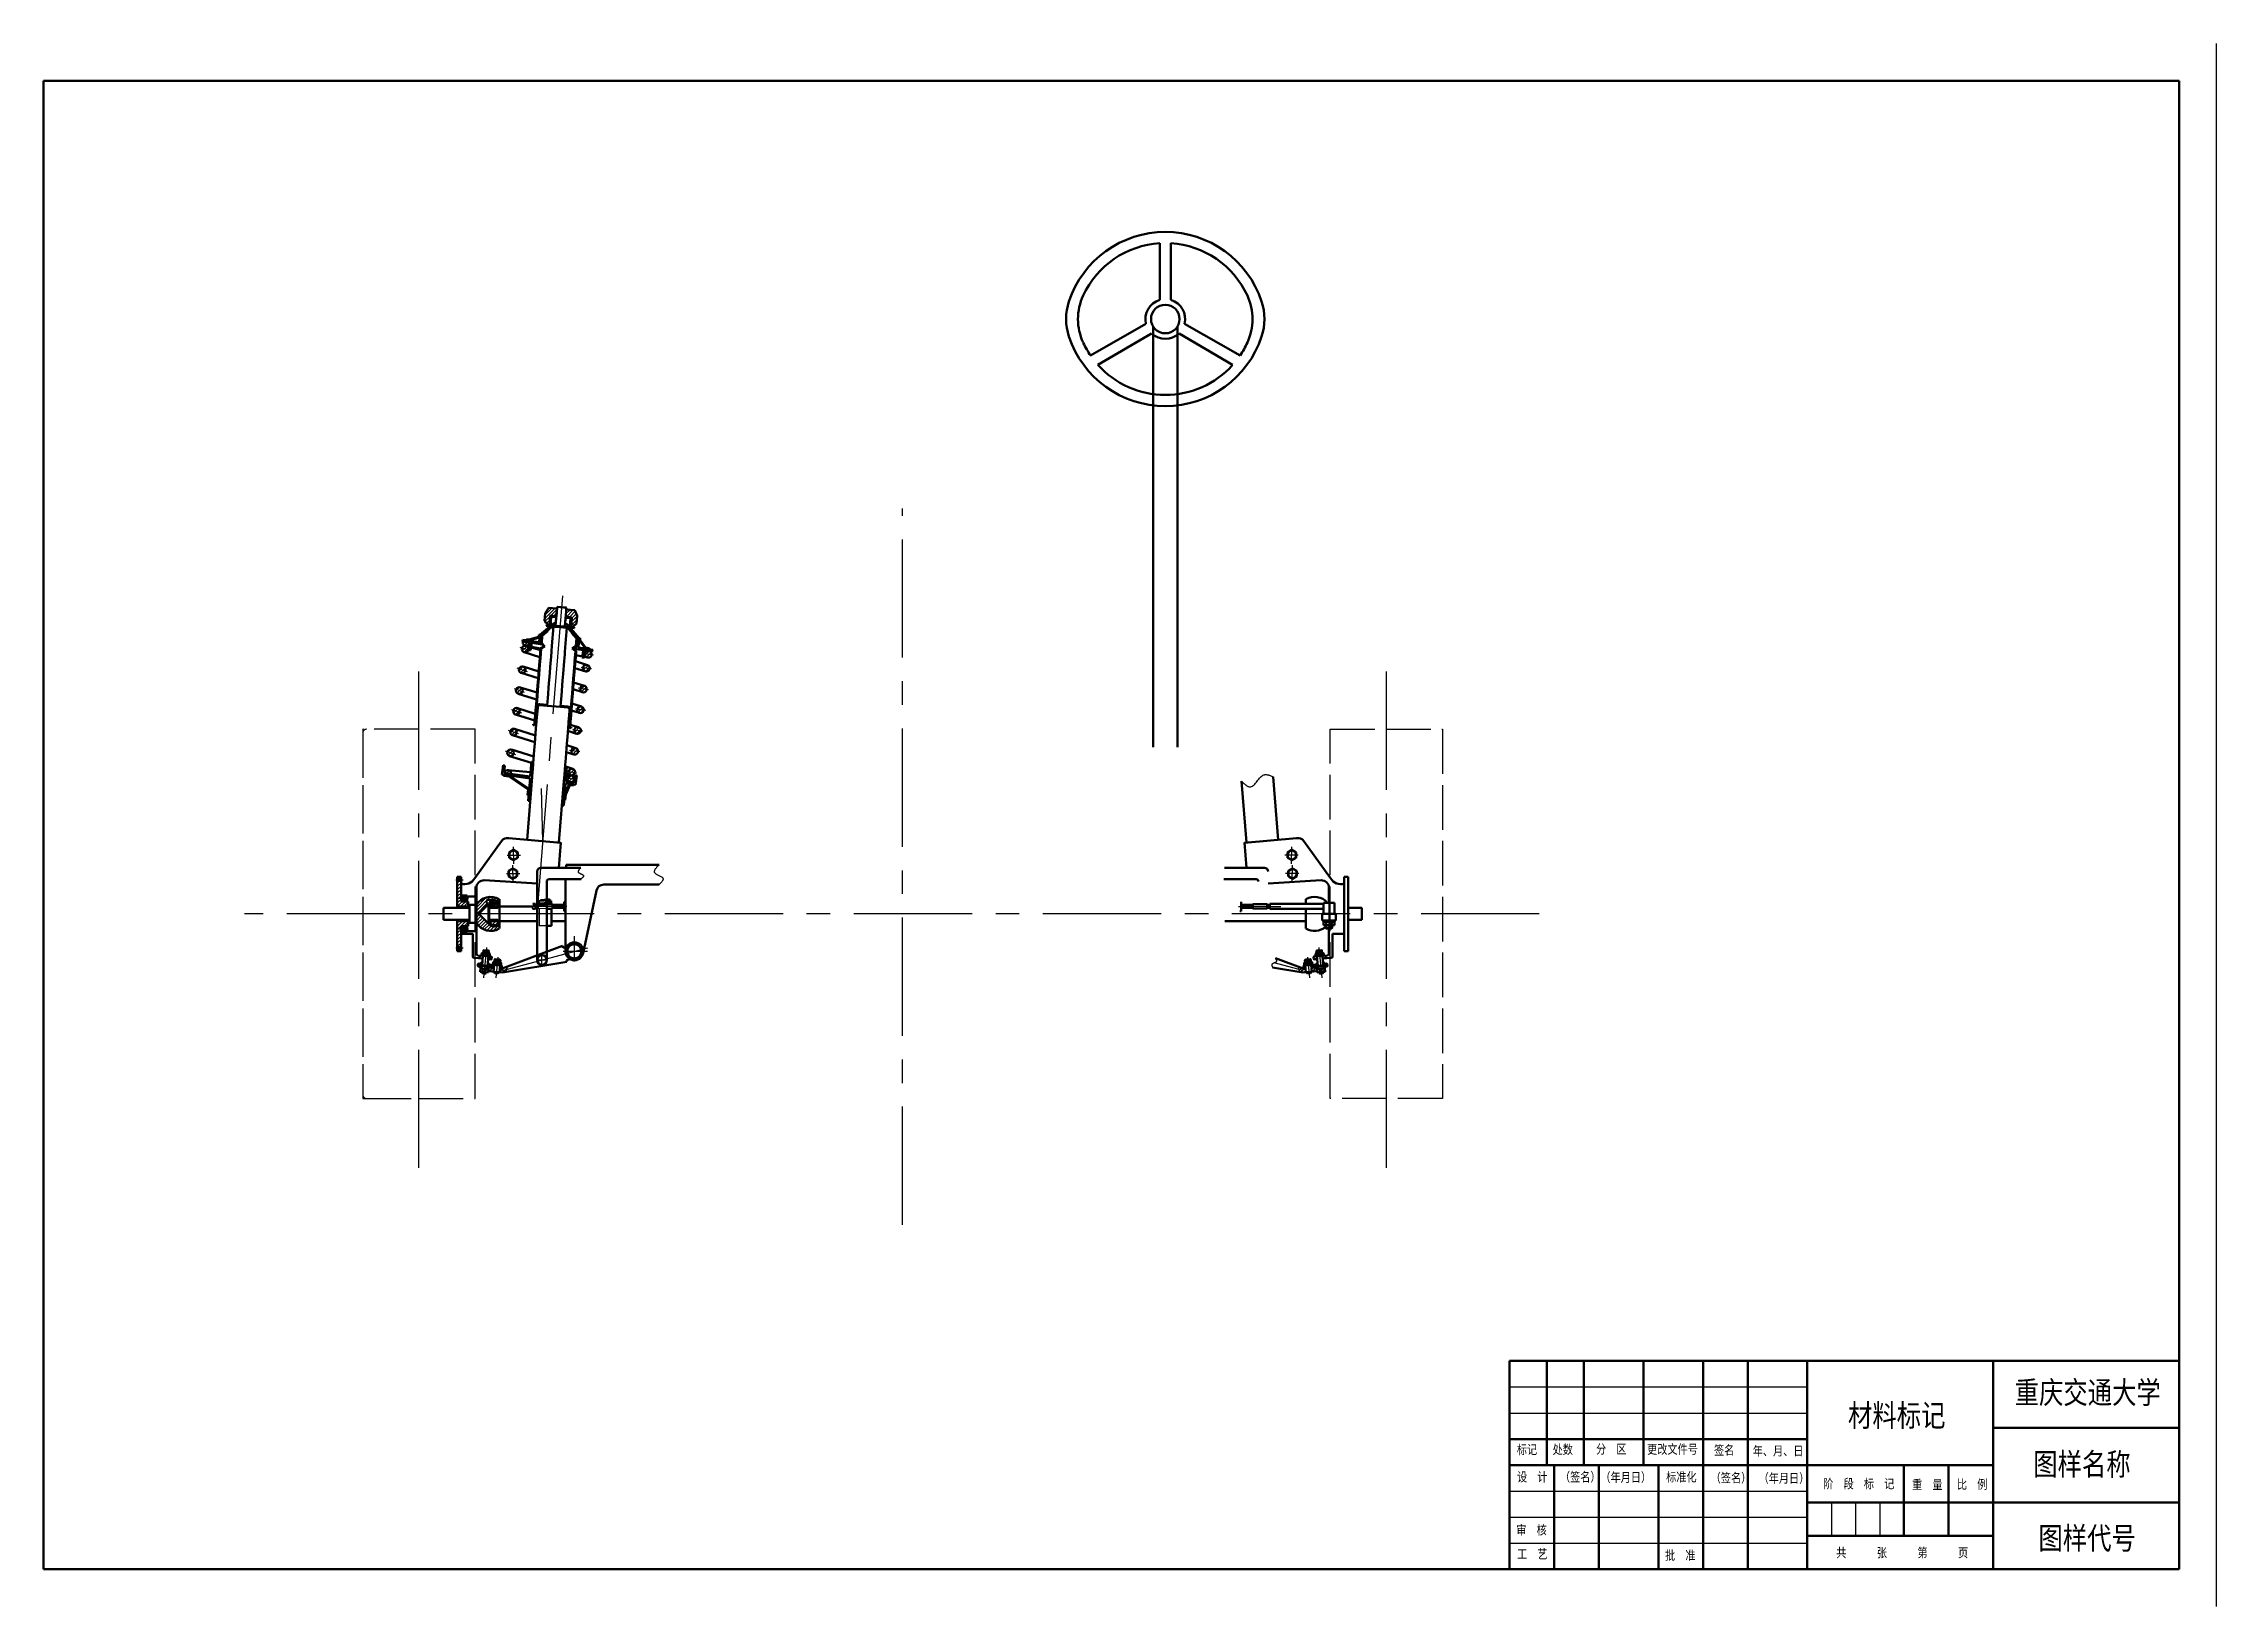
# Model space of a CAD drawing. Header units: millimetres. Extents: x 7185 to 8369, y 2371 to 4859.
# Drawn here: x 7195 to 7779, y 2371 to 2791 of the extents above; entities that cross this region are included whole.
import ezdxf

# ---------------------------------------------------------------- set-up
doc = ezdxf.new("R2010")
doc.units = ezdxf.units.MM
doc.linetypes.add('ACAD_ISO02W100', pattern=[15, 12, -3])
doc.linetypes.add('CENTER', pattern=[50.8, 31.75, -6.35, 6.35, -6.35])
for name, color, linetype, lineweight in [('中心线层', 1, 'CENTER', 25), ('剖面线层', 2, 'Continuous', 25), ('总内框线', 7, 'Continuous', 50), ('标注层', 3, 'Continuous', 25), ('粗实线层', 250, 'Continuous', 50), ('虚线层', 4, 'ACAD_ISO02W100', 25)]:
    doc.layers.add(name, color=color, linetype=linetype, lineweight=lineweight)
doc.styles.add('陈杰（2）', font='Arial.ttf', dxfattribs={"width": 0.8})
pattern_1 = [(45, (7270.7519, 4468.92303), (-0.4490128, 0.4490128), [])]
pattern_2 = [(40, (7438.9614, 4467.35284), (-0.40817013, 0.48643822), [])]
pattern_3 = [(40, (7434.78314, 4486.1372), (-0.40817013, 0.48643822), [])]

msp = doc.modelspace()

# ---------------------------------------------------------------- texts
at = {"width": 93.0193, "attachment_point": 1, "style": '陈杰（2）'}
for s, insert, char_height in [('{\\fFangSong|b0|i0|c134|p49;重庆交通大学}', (7725.02, 2431.04), 6), ('{\\fFangSong|b0|i0|c134|p49;材料标记}', (7680.24, 2424.89), 6), ('{\\fSimSun|b0|i0|c134|p2;标记}', (7591.23, 2413.96), 2.5), ('{\\fSimSun|b0|i0|c134|p2;处数}', (7600.85, 2413.98), 2.5), ('{\\fSimSun|b0|i0|c134|p2;分\u3000区}', (7612.51, 2414.1), 2.5), ('{\\fSimSun|b0|i0|c134|p2;更改文件号}', (7626.25, 2414.05), 2.5), ('{\\fSimSun|b0|i0|c134|p2;签名}', (7644.23, 2413.79), 2.5), ('{\\fSimSun|b0|i0|c134|p2;年、月、日}', (7654.63, 2413.6), 2.5), ('{\\fFangSong|b0|i0|c134|p49;图样名称}', (7730.01, 2411.76), 6), ('{\\fSimSun|b0|i0|c134|p2;设\u3000计}', (7591.29, 2406.62), 2.5), ('{\\fSimSun|b0|i0|c134|p2;（签名）}', (7602.83, 2406.62), 2.5), ('{\\fSimSun|b0|i0|c134|p2;\u3000（年月日）}', (7610.96, 2406.51), 2.5), ('{\\fSimSun|b0|i0|c134|p2;标准化}', (7631.36, 2406.61), 2.5), ('{\\fSimSun|b0|i0|c134|p2;（签名）}', (7643.33, 2406.36), 2.5), ('{\\fSimSun|b0|i0|c134|p2;（年月日）}', (7656.2, 2406.26), 2.5), ('{\\fSimSun|b0|i0|c134|p2;阶\u3000段\u3000标\u3000记}', (7673.58, 2404.78), 2.5), ('{\\fSimSun|b0|i0|c134|p2;重\u3000量}', (7697.46, 2404.55), 2.5), ('{\\fSimSun|b0|i0|c134|p2;比\u3000例}', (7709.51, 2404.62), 2.5), ('{\\fSimSun|b0|i0|c134|p2;审\u3000核}', (7591.09, 2392.35), 2.5), ('{\\fFangSong|b0|i0|c134|p49;图样代号}', (7731.41, 2391.88), 6), ('{\\fSimSun|b0|i0|c134|p2;工\u3000艺}', (7591.29, 2385.87), 2.5), ('{\\fSimSun|b0|i0|c134|p2;批\u3000准}', (7631.06, 2385.55), 2.5), ('{\\fSimSun|b0|i0|c134|p2;共\u3000\u3000\u3000张\u3000\u3000\u3000第\u3000\u3000\u3000页}', (7677.07, 2386.25), 2.5)]:
    msp.add_mtext(s, dxfattribs=dict(at, insert=insert, char_height=char_height))

# ---------------------------------------------------------------- hatches: boundary and pattern name
at = {"layer": '剖面线层'}
h = msp.add_hatch(dxfattribs=at)
h.set_pattern_fill('ANSI31', color=256, scale=0.2)
h.set_pattern_definition(pattern_1)
h.paths.add_polyline_path([(7309.42, 2559.94), (7307.49, 2559.94), (7307.49, 2565.52), (7306.49, 2565.52), (7306.49, 2558.64), (7309.42, 2558.64)])
h.paths.add_polyline_path([(7309.11, 2560.55), (7308.81, 2560.55, -0.309941), (7308.53, 2560.55), (7308.07, 2560.55, -0.309941), (7307.78, 2560.55), (7307.49, 2560.55), (7307.49, 2559.94), (7309.11, 2559.94)], flags=17)
h.paths.add_polyline_path([(7309.11, 2561.57), (7307.49, 2561.57), (7307.49, 2560.96), (7307.78, 2560.96, -0.309941), (7308.07, 2560.96), (7308.53, 2560.96, -0.309941), (7308.81, 2560.96), (7309.11, 2560.96)], flags=17)
h.paths.add_polyline_path([(7309.42, 2554.64), (7306.49, 2554.64), (7306.49, 2547.76), (7307.49, 2547.76), (7307.49, 2553.34), (7309.42, 2553.34)])
h.paths.add_polyline_path([(7309.11, 2553.34), (7307.49, 2553.34), (7307.49, 2552.74), (7307.78, 2552.74, -0.309941), (7308.07, 2552.74), (7308.53, 2552.74, -0.309941), (7308.81, 2552.74), (7309.11, 2552.74)], flags=17)
h.paths.add_polyline_path([(7309.11, 2552.32), (7308.81, 2552.32, -0.309941), (7308.53, 2552.32), (7308.07, 2552.32, -0.309941), (7307.78, 2552.32), (7307.49, 2552.32), (7307.49, 2551.72), (7309.11, 2551.72)], flags=17)
h.paths.add_polyline_path([(8367.2, 4858.19), (8369.12, 4858.19), (8369.12, 4859.38), (8367.2, 4859.38)], flags=9)
h = msp.add_hatch(dxfattribs=at)
h.set_pattern_fill('ANSI31', color=256, scale=0.2)
h.set_pattern_definition(pattern_1)
h.paths.add_polyline_path([(7311.62, 2559.04), (7311.62, 2556.64), (7312.25, 2556.64), (7314.84, 2559.23), (7314.84, 2559.43, -1.160876), (7314.98, 2560.39, -0.198746), (7317.79, 2559.66), (7317.79, 2560.6, 0.405398)])
h.paths.add_polyline_path([(7312.25, 2556.64), (7311.62, 2556.64), (7311.62, 2554.24, 0.405398), (7317.79, 2552.68), (7317.79, 2553.59, -0.285368), (7315.3, 2553.59)])
h.paths.add_polyline_path([(7315.3, 2553.94), (7315.3, 2553.59, 0.285368), (7317.79, 2553.59), (7317.79, 2553.94, -0.285368)], flags=17)
h.paths.add_polyline_path([(7317.79, 2553.94), (7317.79, 2554.64), (7315.3, 2554.64), (7315.3, 2553.94, 0.285368)], flags=17)
h.paths.add_polyline_path([(7315.3, 2559.04), (7315.3, 2558.64), (7316.79, 2558.64, 0.414214), (7316.39, 2559.04)], flags=17)
h.paths.add_polyline_path([(7315.78, 2559.52, -0.099854), (7315.73, 2559.74), (7315.3, 2559.56), (7315.3, 2559.32)], flags=17)
h.paths.add_polyline_path([(7316.87, 2559.6, -0.098424), (7316.77, 2559.39), (7317.79, 2558.96), (7317.79, 2559.2)], flags=17)
h.paths.add_polyline_path([(8367.2, 4858.19), (8369.12, 4858.19), (8369.12, 4859.38), (8367.2, 4859.38)], flags=9)
h = msp.add_hatch(dxfattribs=at)
h.set_pattern_fill('ANSI31', color=256, scale=0.2)
h.set_pattern_definition(pattern_1)
h.paths.add_polyline_path([(7329.14, 2631.35), (7331.82, 2633.64), (7332.58, 2634.29), (7332.93, 2634.26), (7332.97, 2634.76), (7332.42, 2634.8), (7328.65, 2631.6), (7328.61, 2631.09), (7328.51, 2629.77), (7328.4, 2629.69), (7325.06, 2630.15), (7324.99, 2629.66), (7325.98, 2629.52), (7325.72, 2627.64), (7325.8, 2627.53), (7326.2, 2627.47), (7326.48, 2629.45), (7328.94, 2629.1), (7328.98, 2629.36)])
h.paths.add_polyline_path([(7336.01, 2634.51), (7335.56, 2634.55), (7335.46, 2634.56), (7335.42, 2634.06), (7335.77, 2634.03), (7336.42, 2633.27), (7338.71, 2630.58), (7338.55, 2628.59), (7338.48, 2627.76), (7341.83, 2627.29), (7341.9, 2627.77), (7339.11, 2628.18), (7339.02, 2628.29), (7339.22, 2630.75)])
h = msp.add_hatch(dxfattribs=at)
h.set_pattern_fill('ANSI31', color=256, scale=0.2)
h.set_pattern_definition(pattern_1)
h.paths.add_polyline_path([(7341.95, 2628.07), (7340.96, 2628.22), (7339.48, 2630.22), (7339.52, 2630.72), (7339.22, 2630.74), (7339.18, 2630.24), (7340.91, 2627.91), (7341.9, 2627.77)])
h.paths.add_polyline_path([(7328.29, 2630.82), (7328.6, 2630.91), (7328.65, 2631.6), (7328.36, 2631.62), (7328.31, 2631.12), (7325.78, 2630.36), (7325.77, 2630.34), (7325.1, 2630.44), (7325.06, 2630.15), (7325.75, 2630.06)])
h.paths.add_polyline_path([(7333.03, 2636.68), (7331.56, 2636.8), (7331.45, 2636.71), (7331.26, 2634.35), (7331.15, 2634.26), (7330.85, 2634.29), (7330.54, 2634.31), (7330.43, 2634.22), (7330.41, 2634.02), (7331.41, 2633.94), (7331.56, 2634.07), (7331.76, 2636.48), (7332.78, 2636.4), (7332.89, 2636.27), (7333.09, 2636.25), (7333.1, 2636.32), (7333.1, 2636.38), (7333.12, 2636.58)])
h.paths.add_polyline_path([(7337.28, 2636.22), (7337.19, 2636.33), (7336.99, 2636.36), (7335.72, 2636.47), (7335.61, 2636.38), (7335.59, 2636.12), (7335.58, 2636.05), (7335.63, 2636.05), (7335.78, 2636.04), (7335.89, 2636.13), (7335.89, 2636.15), (7336.94, 2636.07), (7336.75, 2633.65), (7336.88, 2633.5), (7337.87, 2633.42), (7337.89, 2633.62), (7337.8, 2633.73), (7337.18, 2633.78), (7337.09, 2633.88)])
h = msp.add_hatch(dxfattribs=at)
h.set_pattern_fill('ANSI31', color=256, scale=0.2)
h.set_pattern_definition(pattern_1)
h.paths.add_polyline_path([(7333.28, 2638.57), (7333.19, 2638.68), (7331.06, 2638.85), (7330.99, 2638.81), (7330.12, 2637.4), (7330.09, 2637.31), (7329.94, 2635.36), (7330.3, 2634.83), (7330.59, 2634.81), (7330.69, 2634.7), (7330.67, 2634.5), (7330.85, 2634.29), (7331.15, 2634.26), (7331.26, 2634.35), (7331.45, 2636.71), (7331.56, 2636.8), (7333.03, 2636.68), (7333.13, 2636.77)])
h.paths.add_polyline_path([(7338.07, 2638.24), (7338, 2638.29), (7335.88, 2638.46), (7335.77, 2638.37), (7335.63, 2636.57), (7335.72, 2636.47), (7336.99, 2636.36), (7337.19, 2636.33), (7337.28, 2636.22), (7337.09, 2633.88), (7337.18, 2633.78), (7337.48, 2633.75), (7337.69, 2633.94), (7337.71, 2634.13), (7337.82, 2634.23), (7338.12, 2634.2), (7338.56, 2634.67), (7338.71, 2636.61), (7338.7, 2636.71)])
h = msp.add_hatch(dxfattribs=at)
h.set_pattern_fill('ANSI31', color=256, scale=0.2)
h.set_pattern_definition(pattern_1)
h.paths.add_polyline_path([(7320.94, 2600.8), (7320.81, 2599.91), (7321.67, 2599.64, 0.076114), (7321.71, 2599.91, 0.373885)])
h.paths.add_polyline_path([(7320.81, 2599.91), (7319.95, 2600.18, 0.076114), (7319.91, 2599.91, 0.373885), (7320.69, 2599.02)])
h.paths.add_polyline_path([(7321.67, 2599.64), (7320.81, 2599.91), (7320.69, 2599.02, 0.366886)])
h.paths.add_polyline_path([(7320.94, 2600.8, 0.366886), (7319.95, 2600.18), (7320.81, 2599.91)])
h.paths.add_polyline_path([(7321.72, 2606.38), (7321.59, 2605.49), (7322.45, 2605.22, 0.076114), (7322.49, 2605.49, 0.373885)])
h.paths.add_polyline_path([(7321.72, 2606.38, 0.366886), (7320.74, 2605.76), (7321.59, 2605.49)])
h.paths.add_polyline_path([(7322.45, 2605.22), (7321.59, 2605.49), (7321.47, 2604.6, 0.366886)])
h.paths.add_polyline_path([(7321.59, 2605.49), (7320.74, 2605.76, 0.076114), (7320.69, 2605.49, 0.373885), (7321.47, 2604.6)])
h.paths.add_polyline_path([(7322.5, 2611.96, 0.366886), (7321.52, 2611.34), (7322.38, 2611.07)])
h.paths.add_polyline_path([(7322.5, 2611.96), (7322.38, 2611.07), (7323.24, 2610.8, 0.076114), (7323.28, 2611.07, 0.373885)])
h.paths.add_polyline_path([(7322.38, 2611.07), (7321.52, 2611.34, 0.076114), (7321.48, 2611.07, 0.373885), (7322.25, 2610.18)])
h.paths.add_polyline_path([(7323.24, 2610.8), (7322.38, 2611.07), (7322.25, 2610.18, 0.366886)])
h.paths.add_polyline_path([(7323.16, 2616.65), (7322.3, 2616.92, 0.076114), (7322.26, 2616.65, 0.373885), (7323.04, 2615.76)])
h.paths.add_polyline_path([(7324.02, 2616.38), (7323.16, 2616.65), (7323.04, 2615.76, 0.366886)])
h.paths.add_polyline_path([(7323.29, 2617.54), (7323.16, 2616.65), (7324.02, 2616.38, 0.076114), (7324.06, 2616.65, 0.373885)])
h.paths.add_polyline_path([(7323.29, 2617.54, 0.366886), (7322.3, 2616.92), (7323.16, 2616.65)])
h.paths.add_polyline_path([(7320.16, 2595.28, 0.404152), (7319.15, 2594.55), (7320.04, 2594.39)])
h.paths.add_polyline_path([(7320.16, 2595.28), (7320.04, 2594.39), (7320.93, 2594.27, 0.414214)])
h.paths.add_polyline_path([(7339.73, 2612.38, 0.414214), (7338.71, 2611.62), (7339.61, 2611.49)])
h.paths.add_polyline_path([(7339.73, 2612.38), (7339.61, 2611.49), (7340.5, 2611.37, 0.034921), (7340.51, 2611.49, 0.373885)])
h.paths.add_polyline_path([(7339.61, 2611.49), (7338.71, 2611.62, 0.034921), (7338.71, 2611.49, 0.373885), (7339.48, 2610.6)])
h.paths.add_polyline_path([(7340.5, 2611.37), (7339.61, 2611.49), (7339.48, 2610.6, 0.414214)])
h.paths.add_polyline_path([(7338.95, 2606.8, 0.414214), (7337.93, 2606.04), (7338.82, 2605.91)])
h.paths.add_polyline_path([(7338.95, 2606.8), (7338.82, 2605.91), (7339.71, 2605.79, 0.034921), (7339.72, 2605.91, 0.373885)])
h.paths.add_polyline_path([(7338.82, 2605.91), (7337.93, 2606.04, 0.034921), (7337.92, 2605.91, 0.373885), (7338.7, 2605.02)])
h.paths.add_polyline_path([(7339.71, 2605.79), (7338.82, 2605.91), (7338.7, 2605.02, 0.414214)])
h.paths.add_polyline_path([(7338.16, 2601.22, 0.414214), (7337.15, 2600.46), (7338.04, 2600.33)])
h.paths.add_polyline_path([(7338.16, 2601.22), (7338.04, 2600.33), (7338.93, 2600.21, 0.034921), (7338.94, 2600.33, 0.373885)])
h.paths.add_polyline_path([(7338.04, 2600.33), (7337.15, 2600.46, 0.034921), (7337.14, 2600.33, 0.373885), (7337.91, 2599.44)])
h.paths.add_polyline_path([(7338.93, 2600.21), (7338.04, 2600.33), (7337.91, 2599.44, 0.414214)])
h.paths.add_polyline_path([(7337.12, 2593.81, 0.414214), (7336.1, 2593.04), (7337, 2592.92)])
h.paths.add_polyline_path([(7337.12, 2593.81), (7337, 2592.92), (7337.89, 2592.79, 0.034921), (7337.9, 2592.92, 0.373885)])
h.paths.add_polyline_path([(7337, 2592.92), (7336.1, 2593.04, 0.034921), (7336.1, 2592.92, 0.373885), (7336.87, 2592.03)])
h.paths.add_polyline_path([(7337.89, 2592.79), (7337, 2592.92), (7336.87, 2592.03, 0.414214)])
h.paths.add_polyline_path([(7337.38, 2595.64, 0.414214), (7336.36, 2594.88), (7337.25, 2594.75)])
h.paths.add_polyline_path([(7337.25, 2594.75), (7336.36, 2594.88, 0.034921), (7336.35, 2594.75, 0.373885), (7337.13, 2593.86)])
h.paths.add_polyline_path([(7338.14, 2594.63), (7337.25, 2594.75), (7337.13, 2593.86, 0.414214)])
h.paths.add_polyline_path([(7337.38, 2595.64), (7337.25, 2594.75), (7338.14, 2594.63, 0.034921), (7338.15, 2594.75, 0.373885)])
edge = h.paths.add_edge_path()
edge.add_arc((7340.39, 2617.07), 0.9, 0, 360)
edge = h.paths.add_edge_path()
edge.add_arc((7341.17, 2622.65), 0.9, 0, 360)
edge = h.paths.add_edge_path()
edge.add_arc((7323.95, 2622.23), 0.9, 0, 360)
edge = h.paths.add_edge_path()
edge.add_arc((7341.7, 2626.39), 0.9, 0, 360)
edge = h.paths.add_edge_path()
edge.add_arc((7324.73, 2627.81), 0.9, 0, 360)
edge = h.paths.add_edge_path()
edge.add_arc((7324.98, 2629.61), 0.9, 168.5595, 355.4405)
h = msp.add_hatch(dxfattribs=at)
h.set_pattern_fill('ANSI31', color=256, scale=0.2)
h.set_pattern_definition(pattern_1)
edge = h.paths.add_edge_path()
edge.add_arc((7324.98, 2629.61), 0.9, 168.5595, 355.4405)
edge.add_line((7324, 2629.8), (7325.98, 2629.52))
h = msp.add_hatch(dxfattribs=at)
h.set_pattern_fill('ANSI31', color=256, scale=0.2)
h.set_pattern_definition(pattern_1)
h.paths.add_polyline_path([(7329.34, 2631.35), (7330.86, 2632.64), (7330.77, 2632.74), (7329.14, 2631.35), (7328.98, 2629.36), (7329.81, 2628.52), (7328.87, 2628.01), (7328.65, 2625.29), (7328.51, 2623.55), (7328.2, 2619.75), (7328.06, 2617.98), (7327.74, 2613.94), (7327.59, 2612.18), (7327.44, 2610.29), (7327.3, 2608.56), (7327.23, 2607.66), (7327.12, 2607.57), (7326.92, 2607.58), (7326.91, 2607.38), (7327.21, 2607.36), (7327.42, 2607.54), (7327.51, 2608.59), (7327.54, 2609), (7327.8, 2612.22), (7327.8, 2612.28), (7327.94, 2613.98), (7328.26, 2618.02), (7328.41, 2619.79), (7328.71, 2623.58), (7328.85, 2625.33), (7329.07, 2627.98), (7330, 2628.51), (7329.18, 2629.34)])
h.paths.add_polyline_path([(7338.71, 2630.58), (7337.31, 2632.22), (7337.21, 2632.13), (7338.51, 2630.61), (7338.35, 2628.61), (7337.4, 2627.92), (7338.24, 2627.24), (7338.02, 2624.59), (7337.79, 2621.68), (7337.64, 2619.87), (7337.32, 2615.83), (7337.18, 2614.07), (7336.97, 2611.54), (7336.85, 2610.03), (7336.71, 2608.26), (7336.68, 2607.85), (7336.59, 2606.81), (7336.78, 2606.59), (7337.07, 2606.57), (7337.09, 2606.77), (7336.89, 2606.78), (7336.8, 2606.89), (7336.87, 2607.79), (7336.91, 2608.3), (7337.06, 2610.07), (7337.38, 2614.11), (7337.52, 2615.87), (7337.85, 2619.91), (7337.99, 2621.72), (7338.26, 2625), (7338.44, 2627.24), (7337.59, 2627.89), (7338.55, 2628.59)])
at = {"layer": '虚线层'}
h = msp.add_hatch(dxfattribs=at)
h.set_pattern_fill('ANSI31', color=256, scale=0.2, angle=-5)
h.set_pattern_definition(pattern_2)
h.paths.add_polyline_path([(7315.01, 2543.05, 0.144439), (7314.7, 2543.64), (7314.68, 2543.38, -0.16751), (7314.85, 2542.75), (7316.34, 2542.62), (7316.37, 2542.93)])
h.paths.add_polyline_path([(7316.3, 2542.12), (7316.34, 2542.62), (7315.04, 2542.74, -0.422905), (7313.75, 2541.64), (7313.69, 2540.98), (7314.76, 2540.88), (7314.86, 2541.85, -0.414214), (7315.29, 2542.21)])
h.paths.add_polyline_path([(7313.69, 2540.98), (7313.75, 2541.64, -0.420592), (7312.69, 2542.95), (7312.04, 2543.01), (7312.02, 2542.7, 0.414214), (7312.2, 2542.48), (7312.35, 2542.47, -0.414214), (7312.71, 2542.03), (7312.62, 2541.07)])
h = msp.add_hatch(dxfattribs=at)
h.set_pattern_fill('ANSI31', color=256, scale=0.2, angle=-5)
h.set_pattern_definition(pattern_2)
edge = h.paths.add_edge_path()
edge.add_line((7313.3, 2544.62), (7313.36, 2545.37))
edge.add_line((7313.36, 2545.37), (7312.42, 2545.45))
edge.add_spline(control_points=[(7312.42, 2545.45), (7312.57, 2545.34), (7312.88, 2545.09), (7312.13, 2545.06), (7312.32, 2544.77), (7312.38, 2544.7)], knot_values=[0, 0, 0, 0, 1.947932, 4.156081, 5.538061, 5.538061, 5.538061, 5.538061], degree=3, periodic=0)
edge.add_line((7312.38, 2544.7), (7313.3, 2544.62))
h.paths.add_polyline_path([(7315.77, 2544.96, 0.414214), (7315.59, 2545.18), (7314.84, 2545.24), (7314.77, 2544.49), (7315.53, 2544.43, 0.414214), (7315.74, 2544.61)])
h.paths.add_polyline_path([(7312.88, 2542.93, -0.184364), (7313.2, 2543.55), (7313.23, 2543.8, 0.156472), (7312.77, 2543.25), (7312.27, 2543.29, 0.414214), (7312.05, 2543.11), (7312.04, 2543.01)])
h = msp.add_hatch(dxfattribs=at)
h.set_pattern_fill('ANSI31', color=256, scale=0.2, angle=-5)
h.set_pattern_definition(pattern_3)
edge = h.paths.add_edge_path()
edge.add_spline(control_points=[(7319.89, 2541.11), (7319.77, 2541.19), (7319.54, 2541.35), (7319.67, 2541.6), (7319.73, 2541.71)], knot_values=[3.77514, 3.77514, 3.77514, 3.77514, 5.659684, 7.363466, 7.363466, 7.363466, 7.363466], degree=3, periodic=0)
edge.add_spline(control_points=[(7319.73, 2541.71), (7319.8, 2541.83), (7319.94, 2542.09), (7319.67, 2542.23), (7319.53, 2542.3)], knot_values=[0, 0, 0, 0, 1.808148, 3.77514, 3.77514, 3.77514, 3.77514], degree=3, periodic=0)
edge.add_line((7319.53, 2542.3), (7318.56, 2541.93))
edge.add_line((7318.56, 2541.93), (7318.28, 2541.95))
edge.add_arc((7318.26, 2542.15), 0.2, 265, 275.80095, ccw=False)
edge.add_line((7318.24, 2541.95), (7317.89, 2541.98))
edge.add_line((7317.89, 2541.98), (7317.81, 2540.98))
edge.add_line((7317.81, 2540.98), (7318.64, 2540.91))
edge.add_line((7318.64, 2540.91), (7319.89, 2541.11))
h.paths.add_polyline_path([(7316.3, 2542.12), (7315.29, 2542.21, 0.414214), (7314.86, 2541.85), (7314.8, 2541.26), (7316.21, 2541.13)])
h = msp.add_hatch(dxfattribs=at)
h.set_pattern_fill('ANSI31', color=256, scale=0.2, angle=-5)
h.set_pattern_definition(pattern_3)
edge = h.paths.add_edge_path()
edge.add_spline(control_points=[(7532.46, 2541.11), (7532.58, 2541.19), (7532.81, 2541.35), (7532.69, 2541.6), (7532.62, 2541.71)], knot_values=[3.77514, 3.77514, 3.77514, 3.77514, 5.659684, 7.363466, 7.363466, 7.363466, 7.363466], degree=3, periodic=0)
edge.add_spline(control_points=[(7532.62, 2541.71), (7532.56, 2541.83), (7532.42, 2542.09), (7532.69, 2542.23), (7532.82, 2542.3)], knot_values=[0, 0, 0, 0, 1.808148, 3.77514, 3.77514, 3.77514, 3.77514], degree=3, periodic=0)
edge.add_line((7532.82, 2542.3), (7533.79, 2541.93))
edge.add_line((7533.79, 2541.93), (7534.08, 2541.95))
edge.add_arc((7534.1, 2542.15), 0.2, 264.19905, 275)
edge.add_line((7534.11, 2541.95), (7534.46, 2541.98))
edge.add_line((7534.46, 2541.98), (7534.55, 2540.98))
edge.add_line((7534.55, 2540.98), (7533.72, 2540.91))
edge.add_line((7533.72, 2540.91), (7532.46, 2541.11))
h.paths.add_polyline_path([(7536.06, 2542.12), (7537.06, 2542.21, -0.414214), (7537.5, 2541.85), (7537.56, 2541.26), (7536.14, 2541.13)])
h = msp.add_hatch(dxfattribs=at)
h.set_pattern_fill('ANSI31', color=256, scale=0.2, angle=-5)
h.set_pattern_definition(pattern_2)
h.paths.add_polyline_path([(7537.34, 2543.05, -0.144439), (7537.66, 2543.64), (7537.68, 2543.38, 0.16751), (7537.5, 2542.75), (7536.01, 2542.62), (7535.99, 2542.93)])
h.paths.add_polyline_path([(7536.06, 2542.12), (7536.01, 2542.62), (7537.32, 2542.74, 0.422905), (7538.6, 2541.64), (7538.66, 2540.98), (7537.59, 2540.88), (7537.5, 2541.85, 0.414214), (7537.06, 2542.21)])
h.paths.add_polyline_path([(7538.66, 2540.98), (7538.6, 2541.64, 0.420592), (7539.66, 2542.95), (7540.31, 2543.01), (7540.34, 2542.7, -0.414214), (7540.16, 2542.48), (7540.01, 2542.47, 0.414214), (7539.64, 2542.03), (7539.74, 2541.07)])
h = msp.add_hatch(dxfattribs=at)
h.set_pattern_fill('ANSI31', color=256, scale=0.2, angle=-5)
h.set_pattern_definition(pattern_2)
edge = h.paths.add_edge_path()
edge.add_line((7539.06, 2544.62), (7538.99, 2545.37))
edge.add_line((7538.99, 2545.37), (7539.94, 2545.45))
edge.add_spline(control_points=[(7539.94, 2545.45), (7539.79, 2545.34), (7539.48, 2545.09), (7540.23, 2545.06), (7540.04, 2544.77), (7539.98, 2544.7)], knot_values=[0, 0, 0, 0, 1.947932, 4.156081, 5.538061, 5.538061, 5.538061, 5.538061], degree=3, periodic=0)
edge.add_line((7539.98, 2544.7), (7539.06, 2544.62))
h.paths.add_polyline_path([(7536.58, 2544.96, -0.414214), (7536.76, 2545.18), (7537.52, 2545.24), (7537.58, 2544.49), (7536.83, 2544.43, -0.414214), (7536.61, 2544.61)])
h.paths.add_polyline_path([(7539.48, 2542.93, 0.184364), (7539.15, 2543.55), (7539.13, 2543.8, -0.156472), (7539.59, 2543.25), (7540.09, 2543.29, -0.414214), (7540.3, 2543.11), (7540.31, 2543.01)])

# ---------------------------------------------------------------- linework, layer by layer
for p, q in [((7779.27, 2370.52), (7779.27, 2790.52)), ((7769.27, 2436.52), (7769.27, 2380.52)), ((7589.27, 2429.52), (7669.27, 2429.52)), ((7589.27, 2422.52), (7669.27, 2422.52)), ((7589.27, 2401.52), (7669.27, 2401.52)), ((7589.27, 2394.52), (7669.27, 2394.52)), ((7675.77, 2398.52), (7675.77, 2389.52)), ((7682.27, 2398.52), (7682.27, 2389.52)), ((7688.77, 2398.52), (7688.77, 2389.52)), ((7589.27, 2387.52), (7669.27, 2387.52)), ((7769.27, 2380.52), (7589.27, 2380.52))]:
    msp.add_line(p, q)
at = {"layer": '中心线层'}
for p, q in [((7426.18, 2473.09), (7426.18, 2665.57)), ((7328.2, 2559.8), (7335.15, 2646.3)), ((7326.07, 2627.39), (7323.4, 2628.23)), ((7324.99, 2629.66), (7325.06, 2630.15)), ((7323.09, 2622.5), (7322.61, 2622.65)), ((7323.95, 2622.23), (7323.09, 2622.5)), ((7323.95, 2622.23), (7324.81, 2621.96)), ((7342.56, 2622.46), (7339.79, 2622.85)), ((7343.09, 2626.19), (7340.31, 2626.58)), ((7322.3, 2616.92), (7321.83, 2617.07)), ((7323.16, 2616.65), (7322.3, 2616.92)), ((7323.16, 2616.65), (7324.02, 2616.38)), ((7324.02, 2616.38), (7324.5, 2616.23)), ((7324.81, 2621.96), (7325.28, 2621.81)), ((7341.78, 2616.88), (7339, 2617.27)), ((7321.52, 2611.34), (7321.04, 2611.49)), ((7322.38, 2611.07), (7321.52, 2611.34)), ((7322.38, 2611.07), (7323.24, 2610.8)), ((7323.24, 2610.8), (7323.71, 2610.65)), ((7340.99, 2611.3), (7338.22, 2611.69)), ((7320.74, 2605.76), (7320.26, 2605.91)), ((7321.59, 2605.49), (7320.74, 2605.76)), ((7321.59, 2605.49), (7322.45, 2605.22)), ((7322.45, 2605.22), (7322.93, 2605.07)), ((7340.21, 2605.72), (7337.43, 2606.11)), ((7319.95, 2600.18), (7319.47, 2600.33)), ((7320.81, 2599.91), (7319.95, 2600.18)), ((7320.81, 2599.91), (7321.67, 2599.64)), ((7321.67, 2599.64), (7322.15, 2599.49)), ((7339.42, 2600.14), (7336.65, 2600.53)), ((7338.38, 2592.72), (7335.61, 2593.11)), ((7335.87, 2594.95), (7338.64, 2594.56)), ((7319.86, 2572.43), (7323.48, 2572.45)), ((7321.49, 2565.13), (7321.41, 2569.72)), ((7321.66, 2570.09), (7321.58, 2574.68)), ((7532.49, 2572.43), (7528.87, 2572.45)), ((7530.7, 2570.09), (7530.77, 2574.68)), ((7530.87, 2565.13), (7530.95, 2569.72)), ((7306.11, 2565.79), (7308.07, 2565.79)), ((7319.69, 2567.46), (7323.31, 2567.49)), ((7532.67, 2567.46), (7529.05, 2567.49)), ((7309.5, 2560.75), (7306.93, 2560.75)), ((7307.93, 2560.4), (7307.93, 2561.23)), ((7308.67, 2561.19), (7308.67, 2560.38)), ((7315.55, 2559.74), (7317.06, 2559.74)), ((7316.31, 2559.06), (7316.31, 2560.64)), ((7335.92, 2558.64), (7324.5, 2558.64)), ((7327.95, 2560.28), (7330.55, 2560.28)), ((7516.43, 2558.64), (7527.85, 2558.64)), ((7540.74, 2559.64), (7540.74, 2552.05)), ((7309.5, 2552.53), (7306.93, 2552.53)), ((7307.93, 2552.88), (7307.93, 2552.05)), ((7308.67, 2552.09), (7308.67, 2552.91)), ((7306.11, 2547.5), (7308.07, 2547.5)), ((7314.3, 2547.63), (7313.55, 2539.48)), ((7318.63, 2541.42), (7341.54, 2547.56)), ((7334.96, 2546.59), (7341.52, 2546.59)), ((7337.95, 2543.87), (7337.95, 2550.65)), ((7538.05, 2547.63), (7538.8, 2539.48)), ((7315.22, 2545.67), (7312.94, 2545.88)), ((7318.29, 2543.23), (7316.01, 2543.44)), ((7317.35, 2544.99), (7316.87, 2539.49)), ((7327.95, 2544.26), (7330.55, 2544.26)), ((7329.22, 2543.33), (7329.22, 2545.42)), ((7533.73, 2541.42), (7525.98, 2543.49)), ((7534.06, 2543.23), (7536.35, 2543.44)), ((7535, 2544.99), (7535.48, 2539.49)), ((7537.14, 2545.67), (7539.42, 2545.88))]:
    msp.add_line(p, q, dxfattribs=at)
at = {"layer": '中心线层', "lineweight": -3}
for p, q in [((7296.18, 2488.38), (7296.18, 2624.78)), ((7556.18, 2488.38), (7556.18, 2624.78)), ((7597.23, 2556.64), (7249.27, 2556.64))]:
    msp.add_line(p, q, dxfattribs=at)
at = {"layer": '中心线层'}
msp.add_lwpolyline([(7326.13, 2629.27), (7325.27, 2629.54), (7324.42, 2629.81), (7323.94, 2629.96)], dxfattribs=at)
at = {"layer": '总内框线'}
for p, q in [((7769.27, 2780.52), (7195.27, 2780.52)), ((7195.27, 2780.52), (7195.27, 2380.52)), ((7769.27, 2380.52), (7769.27, 2780.52)), ((7589.27, 2436.52), (7769.27, 2436.52)), ((7589.27, 2380.52), (7589.27, 2436.52)), ((7599.27, 2436.52), (7599.27, 2408.52)), ((7609.27, 2436.52), (7609.27, 2408.52)), ((7625.27, 2436.52), (7625.27, 2408.52)), ((7641.27, 2436.52), (7641.27, 2408.52)), ((7653.27, 2436.52), (7653.27, 2380.52)), ((7669.27, 2436.52), (7669.27, 2380.52)), ((7719.27, 2380.52), (7719.27, 2436.52)), ((7719.27, 2418.52), (7769.27, 2418.52)), ((7589.27, 2415.52), (7669.27, 2415.52)), ((7589.27, 2408.52), (7719.27, 2408.52)), ((7601.27, 2408.52), (7601.27, 2380.52)), ((7613.27, 2408.52), (7613.27, 2380.52)), ((7629.27, 2408.52), (7629.27, 2380.52)), ((7641.27, 2408.52), (7641.27, 2380.52)), ((7695.27, 2389.52), (7695.27, 2408.52)), ((7707.27, 2389.52), (7707.27, 2408.52)), ((7669.27, 2398.52), (7719.27, 2398.52)), ((7719.27, 2398.52), (7769.27, 2398.52)), ((7669.27, 2389.52), (7719.27, 2389.52)), ((7195.27, 2380.52), (7769.27, 2380.52))]:
    msp.add_line(p, q, dxfattribs=at)
at = {"layer": '标注层'}
for q in [(7329.11, 2590.37), (7329.51, 2576.19)]:
    msp.add_line((7329.51, 2576.19), q, dxfattribs=at)
at = {"layer": '粗实线层'}
for p, q in [((7495.26, 2721.6), (7495.26, 2736.83)), ((7498.26, 2721.6), (7498.26, 2736.83)), ((7491.56, 2715.23), (7476.67, 2706.69)), ((7493.08, 2712.6), (7478.64, 2704.18)), ((7493.46, 2714.52), (7493.46, 2601.46)), ((7500.06, 2714.52), (7500.06, 2601.46)), ((7500.45, 2712.63), (7514.86, 2704.16)), ((7501.95, 2715.22), (7516.85, 2706.71)), ((7328.65, 2631.6), (7332.42, 2634.8)), ((7329.94, 2635.36), (7330.09, 2637.31)), ((7329.94, 2635.36), (7330.3, 2634.83)), ((7330.12, 2637.4), (7330.09, 2637.31)), ((7330.12, 2637.4), (7330.99, 2638.81)), ((7330.59, 2634.81), (7330.3, 2634.83)), ((7330.41, 2634.02), (7330.43, 2634.22)), ((7331.41, 2633.94), (7330.41, 2634.02)), ((7330.54, 2634.31), (7330.43, 2634.22)), ((7331.15, 2634.26), (7330.54, 2634.31)), ((7330.59, 2634.81), (7330.69, 2634.7)), ((7330.67, 2634.5), (7330.69, 2634.7)), ((7330.67, 2634.5), (7330.85, 2634.29)), ((7331.15, 2634.26), (7330.85, 2634.29)), ((7331.06, 2638.85), (7330.99, 2638.81)), ((7330.99, 2638.81), (7331.06, 2638.85)), ((7330.99, 2638.81), (7331.06, 2638.85)), ((7331.06, 2638.85), (7333.19, 2638.68)), ((7331.26, 2634.35), (7331.15, 2634.26)), ((7331.45, 2636.71), (7331.26, 2634.35)), ((7331.56, 2634.07), (7331.41, 2633.94)), ((7331.45, 2636.71), (7331.56, 2636.8)), ((7333.03, 2636.68), (7331.56, 2636.8)), ((7331.76, 2636.48), (7331.56, 2634.07)), ((7331.75, 2636.38), (7331.66, 2635.24)), ((7332.78, 2636.4), (7331.76, 2636.48)), ((7332.58, 2634.29), (7331.82, 2633.64)), ((7332.35, 2633.9), (7331.91, 2633.53)), ((7331.93, 2628.68), (7332.35, 2633.9)), ((7332.57, 2634.09), (7332.35, 2633.9)), ((7332.57, 2634.09), (7332.35, 2633.9)), ((7332.42, 2634.8), (7332.97, 2634.76)), ((7334.16, 2633.96), (7332.57, 2634.09)), ((7332.93, 2634.26), (7332.58, 2634.29)), ((7332.78, 2636.4), (7332.89, 2636.27)), ((7332.89, 2636.27), (7333.09, 2636.25)), ((7333.1, 2636.32), (7332.92, 2634.06)), ((7334.16, 2633.96), (7332.97, 2634.05)), ((7332.98, 2634.86), (7333.09, 2636.2)), ((7333.13, 2636.77), (7333.03, 2636.68)), ((7333.03, 2636.68), (7333.12, 2636.58)), ((7333.1, 2636.38), (7333.12, 2636.58)), ((7333.1, 2636.32), (7333.1, 2636.38)), ((7333.12, 2636.58), (7333.31, 2638.97)), ((7333.13, 2636.77), (7333.28, 2638.57)), ((7333.19, 2638.68), (7333.28, 2638.57)), ((7333.29, 2638.67), (7333.32, 2639.12)), ((7333.32, 2639.12), (7333.38, 2639.16)), ((7333.32, 2639.12), (7335.81, 2638.92)), ((7333.38, 2639.16), (7335.77, 2638.97)), ((7334.16, 2633.96), (7335.76, 2633.83)), ((7334.16, 2633.96), (7335.36, 2633.86)), ((7334.16, 2633.96), (7335.36, 2633.86)), ((7335.59, 2636.12), (7335.41, 2633.86)), ((7335.42, 2634.06), (7335.77, 2634.03)), ((7335.46, 2634.56), (7336.01, 2634.51)), ((7335.47, 2634.66), (7335.58, 2636)), ((7335.58, 2636.05), (7335.78, 2636.04)), ((7335.59, 2636.12), (7335.61, 2636.38)), ((7335.63, 2636.57), (7335.61, 2636.38)), ((7335.72, 2636.47), (7335.61, 2636.38)), ((7335.63, 2636.57), (7335.77, 2638.37)), ((7335.63, 2636.57), (7335.72, 2636.47)), ((7335.72, 2636.47), (7336.99, 2636.36)), ((7335.77, 2638.97), (7335.81, 2638.92)), ((7335.78, 2638.47), (7335.77, 2638.37)), ((7335.88, 2638.46), (7335.77, 2638.37)), ((7335.77, 2634.03), (7336.42, 2633.27)), ((7335.78, 2638.47), (7335.81, 2638.92)), ((7335.78, 2638.47), (7335.8, 2638.77)), ((7335.78, 2636.04), (7335.92, 2636.15)), ((7338, 2638.29), (7335.88, 2638.46)), ((7335.92, 2636.15), (7336.94, 2636.07)), ((7339.22, 2630.75), (7336.01, 2634.51)), ((7336.94, 2636.07), (7336.75, 2633.65)), ((7336.93, 2635.97), (7336.84, 2634.82)), ((7336.99, 2636.36), (7337.19, 2636.33)), ((7337.28, 2636.22), (7337.09, 2633.88)), ((7337.09, 2633.88), (7337.18, 2633.78)), ((7337.19, 2636.33), (7337.28, 2636.22)), ((7337.69, 2633.94), (7337.48, 2633.75)), ((7337.69, 2633.94), (7337.71, 2634.13)), ((7337.82, 2634.23), (7337.71, 2634.13)), ((7337.82, 2634.23), (7338.12, 2634.2)), ((7338, 2638.29), (7338.07, 2638.24)), ((7338.7, 2636.71), (7338.07, 2638.24)), ((7338.56, 2634.67), (7338.12, 2634.2)), ((7338.56, 2634.67), (7338.71, 2636.61)), ((7338.7, 2636.71), (7338.71, 2636.61)), ((7324, 2629.8), (7324.07, 2630.29)), ((7324, 2629.8), (7325.98, 2629.52)), ((7324.07, 2630.29), (7328.4, 2629.69)), ((7324.86, 2628.72), (7325.84, 2628.53)), ((7325, 2628.67), (7325.83, 2628.41)), ((7325.06, 2630.14), (7325.1, 2630.44)), ((7325.1, 2630.44), (7325.77, 2630.34)), ((7325.98, 2629.52), (7325.72, 2627.64)), ((7328.29, 2630.82), (7325.75, 2630.06)), ((7325.75, 2630.06), (7325.75, 2630.06)), ((7325.78, 2630.36), (7325.77, 2630.34)), ((7328.31, 2631.12), (7325.78, 2630.36)), ((7326.2, 2627.47), (7326.48, 2629.45)), ((7326.31, 2628.26), (7328.82, 2627.47)), ((7326.33, 2628.43), (7328.86, 2627.94)), ((7326.48, 2629.45), (7329.27, 2629.06)), ((7328.29, 2630.82), (7328.6, 2630.91)), ((7328.36, 2631.62), (7328.31, 2631.12)), ((7328.65, 2631.6), (7328.36, 2631.62)), ((7328.51, 2629.77), (7328.4, 2629.69)), ((7328.51, 2629.77), (7328.65, 2631.59)), ((7328.65, 2631.59), (7328.61, 2631.09)), ((7328.87, 2628.01), (7328.65, 2625.29)), ((7329.81, 2628.52), (7328.87, 2628.01)), ((7328.98, 2629.36), (7328.94, 2629.1)), ((7329.14, 2631.35), (7328.98, 2629.36)), ((7328.98, 2629.36), (7329.81, 2628.52)), ((7330, 2628.51), (7329.07, 2627.98)), ((7331.82, 2633.64), (7329.14, 2631.35)), ((7329.18, 2629.34), (7329.34, 2631.35)), ((7329.18, 2629.34), (7330, 2628.51)), ((7329.34, 2631.35), (7330.86, 2632.64)), ((7330.86, 2632.64), (7330.77, 2632.74)), ((7331.91, 2633.53), (7331.82, 2633.64)), ((7331.82, 2627.26), (7331.93, 2628.68)), ((7334.14, 2633.66), (7332.34, 2633.8)), ((7334.14, 2633.66), (7335.93, 2633.52)), ((7335.4, 2626.94), (7335.5, 2628.18)), ((7335.5, 2628.18), (7335.94, 2633.61)), ((7335.76, 2633.83), (7335.94, 2633.61)), ((7335.94, 2633.61), (7336.31, 2633.18)), ((7336.31, 2633.18), (7336.42, 2633.27)), ((7336.42, 2633.27), (7338.71, 2630.58)), ((7336.75, 2633.65), (7336.88, 2633.5)), ((7336.88, 2633.5), (7337.87, 2633.42)), ((7337.18, 2633.78), (7337.8, 2633.73)), ((7337.18, 2633.78), (7337.48, 2633.75)), ((7337.21, 2632.13), (7337.31, 2632.22)), ((7338.51, 2630.61), (7337.21, 2632.13)), ((7338.35, 2628.61), (7337.4, 2627.92)), ((7338.55, 2628.59), (7337.59, 2627.89)), ((7337.8, 2633.73), (7337.89, 2633.62)), ((7337.87, 2633.42), (7337.89, 2633.62)), ((7338.35, 2628.61), (7338.51, 2630.61)), ((7338.51, 2630.6), (7338.35, 2628.61)), ((7338.61, 2629.45), (7338.48, 2627.76)), ((7338.71, 2630.58), (7338.55, 2628.59)), ((7338.61, 2629.45), (7338.71, 2630.59)), ((7339.02, 2628.29), (7339.22, 2630.74)), ((7339.02, 2628.29), (7339.11, 2628.18)), ((7339.11, 2628.18), (7342.89, 2627.62)), ((7340.91, 2627.91), (7339.18, 2630.24)), ((7339.22, 2630.74), (7339.52, 2630.72)), ((7339.52, 2630.72), (7339.48, 2630.22)), ((7339.48, 2630.22), (7340.96, 2628.22)), ((7341.95, 2628.07), (7340.96, 2628.22)), ((7341.9, 2627.77), (7341.95, 2628.07)), ((7324.22, 2623.09), (7328.37, 2621.79)), ((7324.46, 2626.95), (7328.68, 2625.63)), ((7325.72, 2627.64), (7325.8, 2627.53)), ((7325.8, 2627.53), (7326.2, 2627.47)), ((7328.51, 2623.55), (7328.2, 2619.75)), ((7328.41, 2619.79), (7328.71, 2623.58)), ((7328.51, 2623.55), (7328.65, 2625.29)), ((7328.71, 2623.58), (7328.85, 2625.33)), ((7328.85, 2625.33), (7329.07, 2627.98)), ((7331.26, 2620.37), (7331.55, 2624)), ((7331.7, 2625.75), (7331.55, 2624)), ((7331.7, 2625.75), (7331.82, 2627.26)), ((7334.93, 2621.1), (7335.21, 2624.55)), ((7335.35, 2626.3), (7335.21, 2624.55)), ((7335.35, 2626.3), (7335.4, 2626.94)), ((7337.4, 2627.92), (7338.24, 2627.24)), ((7337.59, 2627.89), (7341.83, 2627.29)), ((7337.59, 2627.89), (7338.44, 2627.24)), ((7337.79, 2621.68), (7338.05, 2624.97)), ((7338.26, 2625), (7337.99, 2621.72)), ((7338.02, 2624.59), (7338.24, 2627.24)), ((7338.07, 2622.69), (7341.05, 2621.76)), ((7338.44, 2627.24), (7338.22, 2624.52)), ((7338.22, 2624.52), (7341.44, 2623.51)), ((7338.35, 2626.12), (7340.1, 2625.78)), ((7338.49, 2627.96), (7338.48, 2627.76)), ((7340.07, 2625.52), (7340.21, 2626.52)), ((7340.46, 2625.47), (7340.07, 2625.52)), ((7340.21, 2626.52), (7340.35, 2627.5)), ((7340.58, 2625.55), (7340.46, 2625.47)), ((7340.71, 2626.48), (7340.58, 2625.55)), ((7340.6, 2625.68), (7341.53, 2625.5)), ((7340.71, 2626.48), (7340.84, 2627.43)), ((7341.83, 2627.29), (7340.84, 2627.43)), ((7341.83, 2627.29), (7340.84, 2627.43)), ((7341.82, 2627.28), (7341.9, 2627.77)), ((7341.83, 2627.29), (7341.93, 2627.28)), ((7341.83, 2627.29), (7342.82, 2627.15)), ((7341.93, 2627.28), (7342.72, 2627.16)), ((7323.43, 2617.51), (7327.91, 2616.1)), ((7323.68, 2621.37), (7328.22, 2619.95)), ((7328.06, 2617.98), (7327.74, 2613.94)), ((7327.94, 2613.98), (7328.26, 2618.02)), ((7328.2, 2619.75), (7328.06, 2617.98)), ((7328.41, 2619.79), (7328.26, 2618.02)), ((7330.79, 2614.54), (7331.12, 2618.59)), ((7331.26, 2620.37), (7331.12, 2618.59)), ((7334.46, 2615.27), (7334.79, 2619.31)), ((7334.93, 2621.1), (7334.79, 2619.31)), ((7337.32, 2615.83), (7337.64, 2619.87)), ((7337.85, 2619.91), (7337.52, 2615.87)), ((7337.61, 2617), (7340.12, 2616.21)), ((7337.79, 2621.68), (7337.64, 2619.87)), ((7337.76, 2618.84), (7340.66, 2617.93)), ((7337.85, 2619.91), (7337.99, 2621.72)), ((7322.65, 2611.93), (7327.45, 2610.42)), ((7322.89, 2615.79), (7327.76, 2614.26)), ((7327.59, 2612.18), (7327.44, 2610.29)), ((7327.8, 2612.22), (7327.51, 2608.59)), ((7327.8, 2612.22), (7327.51, 2608.59)), ((7327.74, 2613.94), (7327.59, 2612.18)), ((7327.94, 2613.98), (7327.8, 2612.28)), ((7327.8, 2612.28), (7327.8, 2612.22)), ((7327.8, 2608.56), (7328.09, 2612.05)), ((7327.8, 2608.56), (7328.09, 2612.05)), ((7328.1, 2612.25), (7328.09, 2612.05)), ((7328.64, 2612.71), (7330.63, 2612.55)), ((7328.66, 2613.01), (7330.66, 2612.85)), ((7330.63, 2612.57), (7330.73, 2613.79)), ((7330.63, 2612.55), (7334.22, 2612.26)), ((7330.79, 2614.54), (7330.73, 2613.79)), ((7334.22, 2612.26), (7334.32, 2613.51)), ((7336.22, 2612.1), (7334.22, 2612.26)), ((7336.24, 2612.4), (7334.25, 2612.56)), ((7334.46, 2615.27), (7334.32, 2613.51)), ((7336.55, 2609.97), (7336.66, 2611.36)), ((7336.67, 2611.56), (7336.66, 2611.36)), ((7336.97, 2611.54), (7336.85, 2610.03)), ((7336.97, 2611.54), (7337.18, 2614.07)), ((7337.38, 2614.11), (7337.06, 2610.07)), ((7337.16, 2611.32), (7339.34, 2610.63)), ((7337.32, 2615.83), (7337.18, 2614.07)), ((7337.3, 2613.16), (7339.87, 2612.35)), ((7337.38, 2614.11), (7337.52, 2615.87)), ((7321.86, 2606.35), (7327.48, 2604.58)), ((7322.11, 2610.21), (7327.31, 2608.58)), ((7326.92, 2607.58), (7326.91, 2607.38)), ((7326.91, 2607.38), (7327.21, 2607.36)), ((7327.12, 2607.57), (7326.92, 2607.58)), ((7327.23, 2607.66), (7327.12, 2607.57)), ((7327.42, 2607.54), (7327.21, 2607.36)), ((7327.3, 2608.56), (7327.23, 2607.66)), ((7327.3, 2608.56), (7327.27, 2608.13)), ((7327.44, 2610.29), (7327.3, 2608.56)), ((7327.34, 2609.07), (7327.3, 2608.56)), ((7327.31, 2602.42), (7327.64, 2606.46)), ((7327.42, 2607.54), (7327.51, 2608.59)), ((7327.47, 2608.17), (7327.51, 2608.59)), ((7327.54, 2609), (7327.51, 2608.59)), ((7327.8, 2608.56), (7327.51, 2608.59)), ((7327.8, 2608.56), (7327.51, 2608.59)), ((7327.78, 2608.23), (7327.64, 2606.46)), ((7327.78, 2608.23), (7327.8, 2608.56)), ((7336.08, 2604.16), (7336.38, 2607.87)), ((7336.21, 2605.79), (7338.55, 2605.05)), ((7336.38, 2607.87), (7336.4, 2608.2)), ((7336.38, 2607.87), (7336.68, 2607.85)), ((7336.55, 2609.97), (7336.4, 2608.2)), ((7336.59, 2606.81), (7336.68, 2607.85)), ((7336.59, 2606.81), (7336.78, 2606.59)), ((7336.71, 2608.26), (7336.68, 2607.85)), ((7336.85, 2610.03), (7336.71, 2608.26)), ((7337.07, 2606.57), (7336.78, 2606.59)), ((7336.87, 2607.79), (7336.8, 2606.89)), ((7336.8, 2606.89), (7336.89, 2606.78)), ((7336.85, 2607.47), (7339.09, 2606.77)), ((7336.91, 2608.3), (7336.87, 2607.79)), ((7336.89, 2606.78), (7337.09, 2606.77)), ((7337.06, 2610.07), (7336.91, 2608.3)), ((7337.09, 2606.77), (7337.07, 2606.57)), ((7320.54, 2599.05), (7326.39, 2597.21)), ((7321.08, 2600.77), (7327.03, 2598.9)), ((7321.33, 2604.63), (7327.34, 2602.74)), ((7326.89, 2597.17), (7327.17, 2600.66)), ((7327.31, 2602.42), (7327.17, 2600.66)), ((7335.62, 2598.47), (7335.94, 2602.4)), ((7335.75, 2600.1), (7337.77, 2599.47)), ((7335.9, 2601.94), (7338.31, 2601.19)), ((7336.08, 2604.16), (7335.94, 2602.4)), ((7318.55, 2594.6), (7318.48, 2594.11)), ((7318.48, 2594.11), (7326.06, 2593.04)), ((7318.55, 2594.6), (7318.83, 2596.58)), ((7318.83, 2596.58), (7319.13, 2596.54)), ((7318.94, 2594.04), (7318.9, 2593.75)), ((7318.9, 2593.75), (7320.39, 2593.54)), ((7319.11, 2595.03), (7319.03, 2594.57)), ((7319.03, 2594.57), (7319.15, 2594.55)), ((7319.11, 2595.03), (7319.3, 2596.32)), ((7319.13, 2596.54), (7319.3, 2596.32)), ((7320.04, 2594.39), (7319.15, 2594.55)), ((7319.15, 2594.55), (7319.15, 2594.55)), ((7326.1, 2593.54), (7320.04, 2594.39)), ((7326.19, 2594.76), (7320.11, 2595.29)), ((7320.39, 2593.54), (7325.52, 2590.08)), ((7320.43, 2593.83), (7325.52, 2590.4)), ((7325.23, 2576.56), (7326.59, 2593.47)), ((7326.06, 2593.04), (7325.57, 2587.06)), ((7326.06, 2593.04), (7326.06, 2593.07)), ((7326.19, 2594.77), (7326.1, 2593.54)), ((7326.1, 2593.54), (7326.1, 2593.54)), ((7326.24, 2595.32), (7326.19, 2594.77)), ((7326.19, 2594.77), (7326.19, 2594.77)), ((7326.38, 2597.1), (7326.24, 2595.32)), ((7326.38, 2597.1), (7326.42, 2597.53)), ((7326.42, 2597.53), (7326.91, 2597.49)), ((7326.69, 2594.73), (7326.59, 2593.47)), ((7326.69, 2594.73), (7326.75, 2595.4)), ((7326.89, 2597.17), (7326.75, 2595.4)), ((7335.26, 2593.97), (7335.12, 2592.27)), ((7335.26, 2593.97), (7335.48, 2596.7)), ((7335.94, 2596.19), (7335.44, 2596.23)), ((7335.62, 2598.47), (7335.48, 2596.7)), ((7335.76, 2593.93), (7335.62, 2592.2)), ((7335.76, 2594), (7335.94, 2596.19)), ((7335.76, 2594), (7335.76, 2593.93)), ((7337.07, 2593.82), (7335.76, 2593.93)), ((7335.78, 2594.27), (7336.98, 2593.89)), ((7335.91, 2596.11), (7337.52, 2595.61)), ((7338.11, 2593.67), (7337.93, 2592.38)), ((7338.11, 2593.67), (7338.34, 2593.84)), ((7338.63, 2593.8), (7338.34, 2593.84)), ((7338.36, 2591.82), (7338.63, 2593.8)), ((7527.12, 2576.56), (7525.76, 2593.47)), ((7325.4, 2588.58), (7325.52, 2590.08)), ((7325.69, 2588.56), (7325.4, 2588.58)), ((7325.52, 2590.4), (7325.83, 2590.19)), ((7333.8, 2575.81), (7335.12, 2592.27)), ((7335.58, 2591.7), (7335.1, 2585.72)), ((7335.1, 2585.72), (7335.22, 2587.22)), ((7335.22, 2587.22), (7335.52, 2587.19)), ((7336.48, 2591.36), (7335.34, 2588.76)), ((7335.52, 2587.19), (7335.64, 2588.69)), ((7335.58, 2591.7), (7335.58, 2591.71)), ((7335.58, 2591.7), (7338.29, 2591.32)), ((7335.62, 2592.2), (7336.87, 2592.03)), ((7335.62, 2592.2), (7335.62, 2592.2)), ((7336.76, 2591.24), (7335.64, 2588.69)), ((7336.48, 2591.36), (7336.58, 2591.56)), ((7337.75, 2591.1), (7336.76, 2591.24)), ((7336.87, 2592.03), (7337.86, 2591.89)), ((7337.78, 2591.32), (7337.75, 2591.1)), ((7337.78, 2591.32), (7337.79, 2591.39)), ((7337.86, 2591.89), (7337.93, 2592.38)), ((7338.29, 2591.32), (7338.36, 2591.82)), ((7518.56, 2575.81), (7517.23, 2592.27)), ((7325.57, 2587.06), (7326.07, 2587.02)), ((7335.1, 2585.72), (7334.6, 2585.76)), ((7311.19, 2566.2), (7318.37, 2576.18)), ((7320.3, 2576.99), (7334.31, 2575.77)), ((7334.32, 2575.81), (7333.77, 2569.03)), ((7532.06, 2576.99), (7518.04, 2575.77)), ((7518.04, 2575.81), (7518.59, 2569.03)), ((7541.16, 2566.2), (7533.98, 2576.18)), ((7320.39, 2573.13), (7321.59, 2573.82)), ((7320.39, 2572.44), (7320.39, 2573.13)), ((7320.39, 2572.44), (7320.39, 2571.74)), ((7320.39, 2571.74), (7321.59, 2571.05)), ((7322.79, 2573.13), (7321.59, 2573.82)), ((7322.19, 2571.4), (7321.59, 2571.05)), ((7322.79, 2571.74), (7322.19, 2571.4)), ((7322.79, 2572.44), (7322.79, 2573.13)), ((7322.79, 2572.44), (7322.79, 2571.74)), ((7335.78, 2569.79), (7335.78, 2569.03)), ((7335.78, 2569.79), (7360.7, 2569.79)), ((7529.56, 2573.13), (7530.77, 2573.82)), ((7529.57, 2572.44), (7529.56, 2573.13)), ((7529.57, 2572.44), (7529.57, 2571.74)), ((7529.57, 2571.74), (7530.17, 2571.4)), ((7530.17, 2571.4), (7530.77, 2571.05)), ((7531.97, 2573.13), (7530.77, 2573.82)), ((7531.97, 2571.74), (7530.77, 2571.05)), ((7531.97, 2572.44), (7531.97, 2573.13)), ((7531.97, 2572.44), (7531.97, 2571.74)), ((7306.49, 2558.24), (7306.49, 2566.64)), ((7306.49, 2566.64), (7307.49, 2566.64)), ((7306.49, 2566.05), (7307.49, 2566.05)), ((7306.49, 2565.52), (7307.49, 2565.52)), ((7307.49, 2566.64), (7307.49, 2559.94)), ((7313.74, 2565.67), (7327.95, 2564.82)), ((7320.21, 2568.17), (7321.42, 2568.86)), ((7320.22, 2567.47), (7320.21, 2568.17)), ((7320.22, 2567.47), (7320.22, 2566.78)), ((7320.22, 2566.78), (7321.42, 2566.09)), ((7322.62, 2568.17), (7321.42, 2568.86)), ((7322.02, 2566.44), (7321.42, 2566.09)), ((7322.62, 2566.78), (7322.02, 2566.44)), ((7322.62, 2567.47), (7322.62, 2568.17)), ((7322.62, 2567.47), (7322.62, 2566.78)), ((7327.95, 2568.03), (7327.95, 2544.26)), ((7328.95, 2569.03), (7339.65, 2569.03)), ((7330.55, 2565.35), (7330.55, 2544.26)), ((7331.15, 2565.95), (7339.82, 2565.95)), ((7335.55, 2565.95), (7335.55, 2546.59)), ((7345.83, 2564.5), (7360.7, 2564.5)), ((7521.21, 2565.95), (7512.53, 2565.95)), ((7523.4, 2569.03), (7512.71, 2569.03)), ((7538.62, 2565.67), (7524.4, 2564.82)), ((7529.74, 2568.17), (7530.94, 2568.86)), ((7529.74, 2567.47), (7529.74, 2568.17)), ((7529.74, 2567.47), (7529.74, 2566.78)), ((7529.74, 2566.78), (7530.34, 2566.44)), ((7530.34, 2566.44), (7530.94, 2566.09)), ((7532.14, 2568.17), (7530.94, 2568.86)), ((7532.14, 2566.78), (7530.94, 2566.09)), ((7532.14, 2567.47), (7532.14, 2568.17)), ((7532.14, 2567.47), (7532.14, 2566.78)), ((7545.87, 2566.64), (7544.87, 2566.64)), ((7544.87, 2566.64), (7544.87, 2546.64)), ((7545.87, 2546.64), (7545.87, 2566.64)), ((7309.38, 2558.24), (7302.77, 2558.24)), ((7302.77, 2555.04), (7302.77, 2558.24)), ((7309.78, 2558.64), (7306.49, 2558.64)), ((7309.11, 2561.57), (7307.49, 2561.57)), ((7307.49, 2560.96), (7309.11, 2560.96)), ((7307.49, 2560.55), (7309.11, 2560.55)), ((7307.49, 2559.94), (7309.42, 2559.94)), ((7309.11, 2559.94), (7309.11, 2561.57)), ((7309.11, 2561.29), (7311.62, 2561.29)), ((7309.78, 2558.64), (7309.38, 2558.24)), ((7309.42, 2559.94), (7309.42, 2558.64)), ((7311.62, 2559.04), (7309.78, 2559.04)), ((7309.78, 2559.04), (7309.78, 2556.64)), ((7311.62, 2563.67), (7311.62, 2556.64)), ((7314.84, 2559.23), (7312.25, 2556.64)), ((7314.84, 2554.05), (7314.84, 2559.43)), ((7315.08, 2558.64), (7326.85, 2558.64)), ((7315.08, 2558.64), (7315.08, 2554.64)), ((7315.08, 2558.24), (7317.39, 2558.24)), ((7315.3, 2559.75), (7315.3, 2558.64)), ((7315.73, 2559.74), (7315.3, 2559.56)), ((7315.3, 2559.32), (7315.78, 2559.52)), ((7315.3, 2559.04), (7316.39, 2559.04)), ((7317.79, 2558.96), (7316.77, 2559.39)), ((7316.79, 2558.64), (7316.79, 2558.64)), ((7317.79, 2559.2), (7316.87, 2559.6)), ((7317.79, 2558.64), (7317.39, 2558.24)), ((7317.79, 2560.6), (7317.79, 2552.68)), ((7327.55, 2559.3), (7326.75, 2559.3)), ((7327.55, 2557.98), (7326.75, 2557.98)), ((7327.55, 2558.64), (7327.55, 2559.3)), ((7327.95, 2559.05), (7327.55, 2559.05)), ((7327.55, 2558.64), (7327.55, 2557.98)), ((7327.95, 2558.23), (7327.55, 2558.23)), ((7331.28, 2560.49), (7330.55, 2560.49)), ((7331.33, 2560.45), (7330.55, 2560.45)), ((7330.55, 2560.15), (7331.76, 2560.15)), ((7331.76, 2559.62), (7330.55, 2559.62)), ((7332.07, 2559.25), (7330.55, 2559.25)), ((7332.07, 2558.03), (7330.55, 2558.03)), ((7331.28, 2560.49), (7331.33, 2560.45)), ((7331.33, 2560.45), (7331.33, 2560.15)), ((7331.68, 2559.62), (7331.68, 2559.25)), ((7331.76, 2560.15), (7331.76, 2559.62)), ((7331.82, 2558.03), (7331.8, 2553.43)), ((7332.07, 2559.25), (7332.07, 2558.03)), ((7335.24, 2559.05), (7332.07, 2559.05)), ((7335.24, 2558.23), (7332.07, 2558.23)), ((7335.24, 2559.92), (7335.55, 2559.92)), ((7335.24, 2559.92), (7335.24, 2557.36)), ((7340.3, 2546.09), (7343.87, 2562.92)), ((7517.11, 2559.92), (7517.11, 2557.36)), ((7517.11, 2559.05), (7520.28, 2559.05)), ((7517.11, 2558.23), (7520.28, 2558.23)), ((7520.28, 2559.25), (7520.28, 2558.03)), ((7520.28, 2559.25), (7524.13, 2559.25)), ((7520.28, 2558.03), (7524.13, 2558.05)), ((7524.13, 2559.25), (7524.14, 2558.05)), ((7524.13, 2559.05), (7524.81, 2559.05)), ((7524.14, 2558.23), (7524.81, 2558.23)), ((7524.81, 2558.64), (7524.81, 2559.3)), ((7524.81, 2559.3), (7539.24, 2559.3)), ((7524.81, 2558.64), (7524.81, 2557.98)), ((7524.81, 2557.98), (7539.24, 2557.98)), ((7534.57, 2560.6), (7534.57, 2559.3)), ((7534.57, 2557.98), (7534.57, 2552.68)), ((7539.24, 2559.64), (7542.24, 2559.64)), ((7540.74, 2563.67), (7540.74, 2559.64)), ((7542.24, 2559.64), (7542.24, 2556.64)), ((7545.87, 2558.24), (7549.59, 2558.24)), ((7549.59, 2555.04), (7549.59, 2558.24)), ((7309.38, 2555.04), (7302.77, 2555.04)), ((7306.49, 2555.04), (7306.49, 2546.64)), ((7309.78, 2554.64), (7306.49, 2554.64)), ((7307.49, 2546.64), (7307.49, 2553.34)), ((7307.49, 2553.34), (7309.42, 2553.34)), ((7307.49, 2552.74), (7309.11, 2552.74)), ((7307.49, 2552.32), (7309.11, 2552.32)), ((7309.11, 2553.34), (7309.11, 2551.72)), ((7309.78, 2554.64), (7309.38, 2555.04)), ((7309.42, 2553.34), (7309.42, 2554.64)), ((7309.78, 2554.24), (7309.78, 2556.64)), ((7311.62, 2554.24), (7309.78, 2554.24)), ((7311.62, 2545.89), (7311.62, 2556.64)), ((7315.3, 2553.59), (7312.25, 2556.64)), ((7315.08, 2555.04), (7317.39, 2555.04)), ((7315.08, 2554.64), (7327.95, 2554.64)), ((7315.3, 2553.59), (7315.3, 2554.64)), ((7316.79, 2554.64), (7316.79, 2554.64)), ((7317.79, 2554.64), (7317.39, 2555.04)), ((7331.8, 2553.43), (7330.55, 2553.43)), ((7331.8, 2554.64), (7335.55, 2554.64)), ((7335.24, 2557.36), (7335.55, 2557.36)), ((7534.57, 2554.64), (7512.74, 2554.64)), ((7517.11, 2557.36), (7516.81, 2557.36)), ((7538.92, 2554.82), (7538.92, 2556.64)), ((7542.56, 2554.82), (7538.92, 2554.82)), ((7539.26, 2554.47), (7539.38, 2554.47)), ((7539.26, 2554.47), (7539.26, 2553.57)), ((7539.26, 2553.57), (7542.22, 2553.57)), ((7539.38, 2554.47), (7539.38, 2554.82)), ((7542.1, 2554.47), (7539.38, 2554.47)), ((7539.84, 2553.57), (7539.94, 2553.57)), ((7539.84, 2552.92), (7539.84, 2553.57)), ((7539.84, 2552.92), (7541.64, 2552.92)), ((7539.84, 2552.92), (7539.94, 2552.75)), ((7539.94, 2552.92), (7539.94, 2553.57)), ((7539.94, 2552.75), (7541.54, 2552.75)), ((7539.99, 2553.57), (7539.99, 2554.47)), ((7540.74, 2554.47), (7542.22, 2554.47)), ((7540.74, 2545.89), (7540.74, 2552.75)), ((7541.49, 2553.57), (7541.49, 2554.47)), ((7541.54, 2552.92), (7541.54, 2553.57)), ((7541.54, 2552.75), (7541.64, 2552.92)), ((7541.64, 2552.92), (7541.64, 2553.57)), ((7542.1, 2554.82), (7542.1, 2554.47)), ((7542.22, 2554.47), (7542.22, 2553.57)), ((7542.56, 2556.64), (7542.56, 2554.82)), ((7545.87, 2555.04), (7549.59, 2555.04)), ((7306.49, 2547.76), (7307.49, 2547.76)), ((7306.49, 2547.23), (7307.49, 2547.23)), ((7306.49, 2546.64), (7307.49, 2546.64)), ((7309.11, 2551.72), (7307.49, 2551.72)), ((7307.49, 2551.27), (7310.64, 2551.27)), ((7309.11, 2552), (7311.62, 2552)), ((7310.64, 2551.27), (7310.64, 2545.22)), ((7313.31, 2546.3), (7313.07, 2546.12)), ((7313.31, 2546.3), (7314.17, 2546.22)), ((7313.61, 2546.07), (7313.31, 2546.3)), ((7313.49, 2546.82), (7313.61, 2546.92)), ((7313.61, 2546.92), (7314.87, 2546.81)), ((7314.97, 2546.69), (7314.87, 2546.81)), ((7334.8, 2548.05), (7318.56, 2541.93)), ((7334.92, 2547.56), (7334.8, 2548.05)), ((7334.92, 2547.56), (7335.55, 2547.73)), ((7537.39, 2546.69), (7537.49, 2546.81)), ((7538.75, 2546.92), (7537.49, 2546.81)), ((7539.05, 2546.3), (7538.18, 2546.22)), ((7538.74, 2546.07), (7539.05, 2546.3)), ((7538.87, 2546.82), (7538.75, 2546.92)), ((7539.05, 2546.3), (7539.28, 2546.12)), ((7544.87, 2551.27), (7541.72, 2551.27)), ((7541.72, 2551.27), (7541.72, 2545.22)), ((7545.87, 2546.64), (7544.87, 2546.64)), ((7313.3, 2544.62), (7311, 2544.82)), ((7311.98, 2545.49), (7315.59, 2545.18)), ((7312.04, 2543.01), (7312.88, 2542.93)), ((7312.62, 2541.07), (7314.76, 2540.88)), ((7312.87, 2542.83), (7314.84, 2542.66)), ((7312.88, 2542.7), (7314.81, 2542.53)), ((7313.02, 2545.62), (7313.07, 2546.12)), ((7313.22, 2545.39), (7313.02, 2545.62)), ((7313.14, 2541.03), (7313.11, 2540.79)), ((7313.25, 2540.67), (7313.11, 2540.79)), ((7313.36, 2545.37), (7313.14, 2542.81)), ((7313.56, 2545.56), (7313.22, 2545.39)), ((7313.39, 2540.76), (7313.25, 2540.67)), ((7313.25, 2540.67), (7313.66, 2540.64)), ((7313.39, 2540.76), (7313.66, 2540.64)), ((7313.42, 2541), (7313.4, 2540.77)), ((7313.61, 2546.07), (7313.56, 2545.56)), ((7314.09, 2545.31), (7313.56, 2545.56)), ((7314.17, 2546.22), (7313.61, 2546.07)), ((7313.95, 2540.71), (7313.66, 2540.64)), ((7314.07, 2540.6), (7313.66, 2540.64)), ((7313.97, 2540.95), (7313.95, 2540.72)), ((7313.95, 2540.71), (7314.07, 2540.6)), ((7314.07, 2540.6), (7314.23, 2540.69)), ((7314.09, 2545.31), (7314.65, 2545.46)), ((7315.04, 2546.14), (7314.17, 2546.22)), ((7314.17, 2546.22), (7314.7, 2545.97)), ((7314.25, 2540.93), (7314.23, 2540.69)), ((7314.84, 2545.24), (7314.61, 2542.68)), ((7314.7, 2545.97), (7314.65, 2545.46)), ((7314.65, 2545.46), (7314.96, 2545.23)), ((7314.7, 2545.97), (7315.04, 2546.14)), ((7315.53, 2544.43), (7314.77, 2544.49)), ((7318.64, 2540.91), (7314.8, 2541.26)), ((7314.85, 2542.75), (7316.34, 2542.62)), ((7314.96, 2545.23), (7315.2, 2545.42)), ((7315.04, 2546.14), (7315.24, 2545.92)), ((7315.2, 2545.42), (7315.24, 2545.92)), ((7315.77, 2544.96), (7315.74, 2544.61)), ((7316.1, 2543.17), (7316.14, 2543.68)), ((7316.29, 2542.95), (7316.1, 2543.17)), ((7316.38, 2543.86), (7316.14, 2543.68)), ((7316.64, 2543.12), (7316.29, 2542.95)), ((7316.38, 2543.86), (7317.25, 2543.78)), ((7316.69, 2543.63), (7316.38, 2543.86)), ((7316.45, 2541.1), (7316.43, 2540.86)), ((7316.57, 2540.74), (7316.43, 2540.86)), ((7316.49, 2544.34), (7316.65, 2544.48)), ((7316.71, 2540.83), (7316.57, 2540.74)), ((7316.57, 2540.74), (7316.98, 2540.7)), ((7316.69, 2543.63), (7316.64, 2543.12)), ((7317.16, 2542.86), (7316.64, 2543.12)), ((7316.65, 2544.48), (7317.95, 2544.36)), ((7317.25, 2543.78), (7316.69, 2543.63)), ((7316.73, 2541.07), (7316.71, 2540.83)), ((7316.71, 2540.83), (7316.98, 2540.7)), ((7317.27, 2540.78), (7316.98, 2540.7)), ((7317.39, 2540.66), (7316.98, 2540.7)), ((7317.17, 2542.86), (7317.73, 2543.02)), ((7318.12, 2543.7), (7317.25, 2543.78)), ((7317.25, 2543.78), (7317.77, 2543.53)), ((7317.28, 2541.02), (7317.26, 2540.78)), ((7317.27, 2540.78), (7317.39, 2540.66)), ((7317.39, 2540.66), (7317.55, 2540.76)), ((7317.57, 2540.99), (7317.55, 2540.76)), ((7317.77, 2543.53), (7317.73, 2543.02)), ((7317.73, 2543.02), (7318.04, 2542.79)), ((7317.77, 2543.53), (7318.12, 2543.7)), ((7317.89, 2541.98), (7318.56, 2541.93)), ((7317.94, 2542.49), (7318.49, 2542.44)), ((7318.09, 2544.2), (7317.95, 2544.36)), ((7318.04, 2542.79), (7318.27, 2542.97)), ((7318.12, 2543.7), (7318.31, 2543.48)), ((7318.27, 2542.97), (7318.31, 2543.48)), ((7335.95, 2543.76), (7318.64, 2540.91)), ((7335.82, 2544.24), (7336.78, 2544.5)), ((7335.82, 2544.24), (7335.95, 2543.76)), ((7525.58, 2542.25), (7533.72, 2540.91)), ((7526.38, 2544.73), (7533.79, 2541.93)), ((7533.72, 2540.91), (7537.56, 2541.26)), ((7534.46, 2541.98), (7533.79, 2541.93)), ((7534.42, 2542.49), (7533.87, 2542.44)), ((7534.24, 2543.7), (7534.04, 2543.48)), ((7534.09, 2542.97), (7534.04, 2543.48)), ((7534.32, 2542.79), (7534.09, 2542.97)), ((7534.24, 2543.7), (7535.11, 2543.78)), ((7534.58, 2543.53), (7534.24, 2543.7)), ((7534.27, 2544.2), (7534.4, 2544.36)), ((7534.63, 2543.02), (7534.32, 2542.79)), ((7535.7, 2544.48), (7534.4, 2544.36)), ((7535.11, 2543.78), (7534.58, 2543.53)), ((7534.58, 2543.53), (7534.63, 2543.02)), ((7535.19, 2542.86), (7534.63, 2543.02)), ((7534.79, 2540.99), (7534.81, 2540.76)), ((7534.97, 2540.66), (7534.81, 2540.76)), ((7535.09, 2540.78), (7534.97, 2540.66)), ((7534.97, 2540.66), (7535.38, 2540.7)), ((7535.07, 2541.02), (7535.09, 2540.78)), ((7535.09, 2540.78), (7535.38, 2540.7)), ((7535.98, 2543.86), (7535.11, 2543.78)), ((7535.11, 2543.78), (7535.67, 2543.63)), ((7535.2, 2542.86), (7535.72, 2543.12)), ((7535.65, 2540.83), (7535.38, 2540.7)), ((7535.79, 2540.74), (7535.38, 2540.7)), ((7535.62, 2541.07), (7535.64, 2540.83)), ((7535.65, 2540.83), (7535.79, 2540.74)), ((7535.67, 2543.63), (7535.98, 2543.86)), ((7535.67, 2543.63), (7535.72, 2543.12)), ((7535.86, 2544.34), (7535.7, 2544.48)), ((7535.72, 2543.12), (7536.06, 2542.95)), ((7535.79, 2540.74), (7535.93, 2540.86)), ((7535.9, 2541.1), (7535.93, 2540.86)), ((7535.98, 2543.86), (7536.21, 2543.68)), ((7537.5, 2542.75), (7536.01, 2542.62)), ((7536.06, 2542.95), (7536.26, 2543.17)), ((7536.26, 2543.17), (7536.21, 2543.68)), ((7536.58, 2544.96), (7536.61, 2544.61)), ((7540.37, 2545.49), (7536.76, 2545.18)), ((7536.83, 2544.43), (7537.58, 2544.49)), ((7537.31, 2546.14), (7537.12, 2545.92)), ((7537.16, 2545.42), (7537.12, 2545.92)), ((7537.39, 2545.23), (7537.16, 2545.42)), ((7537.31, 2546.14), (7538.18, 2546.22)), ((7537.66, 2545.97), (7537.31, 2546.14)), ((7537.7, 2545.46), (7537.39, 2545.23)), ((7539.49, 2542.83), (7537.51, 2542.66)), ((7537.52, 2545.24), (7537.74, 2542.68)), ((7539.48, 2542.7), (7537.54, 2542.53)), ((7539.74, 2541.07), (7537.59, 2540.88)), ((7538.18, 2546.22), (7537.66, 2545.97)), ((7537.66, 2545.97), (7537.7, 2545.46)), ((7538.26, 2545.31), (7537.7, 2545.46)), ((7538.11, 2540.93), (7538.13, 2540.69)), ((7538.29, 2540.6), (7538.13, 2540.69)), ((7538.18, 2546.22), (7538.74, 2546.07)), ((7538.27, 2545.31), (7538.79, 2545.56)), ((7538.41, 2540.71), (7538.29, 2540.6)), ((7538.29, 2540.6), (7538.69, 2540.64)), ((7538.39, 2540.95), (7538.41, 2540.72)), ((7538.41, 2540.71), (7538.69, 2540.64)), ((7538.96, 2540.76), (7538.69, 2540.64)), ((7539.1, 2540.67), (7538.69, 2540.64)), ((7538.74, 2546.07), (7538.79, 2545.56)), ((7538.79, 2545.56), (7539.14, 2545.39)), ((7538.94, 2541), (7538.96, 2540.77)), ((7538.96, 2540.76), (7539.1, 2540.67)), ((7538.99, 2545.37), (7539.22, 2542.81)), ((7539.06, 2544.62), (7541.35, 2544.82)), ((7539.1, 2540.67), (7539.24, 2540.79)), ((7539.14, 2545.39), (7539.33, 2545.62)), ((7539.22, 2541.03), (7539.24, 2540.79)), ((7539.33, 2545.62), (7539.28, 2546.12)), ((7540.31, 2543.01), (7539.48, 2542.93))]:
    msp.add_line(p, q, dxfattribs=at)
at = {"layer": '粗实线层', "lineweight": 30}
msp.add_line((7342.89, 2627.62), (7342.82, 2627.15), dxfattribs=at)
at = {"layer": '粗实线层'}
for points in [[(7539.24, 2559.64), (7539.24, 2558.14), (7539.24, 2556.64)], [(7538.92, 2556.64), (7539.24, 2556.64), (7540.74, 2556.64), (7542.24, 2556.64), (7542.56, 2556.64)], [(7313.44, 2546.29), (7313.49, 2546.82), (7314.97, 2546.69), (7314.92, 2546.16)], [(7538.91, 2546.29), (7538.87, 2546.82), (7537.39, 2546.69), (7537.44, 2546.16)], [(7317.97, 2542.79), (7317.81, 2540.98), (7316.21, 2541.11), (7316.37, 2542.93)], [(7316.45, 2543.85), (7316.49, 2544.34), (7318.09, 2544.2), (7318.05, 2543.71)], [(7535.91, 2543.85), (7535.86, 2544.34), (7534.27, 2544.2), (7534.31, 2543.71)], [(7534.39, 2542.79), (7534.55, 2540.98), (7536.15, 2541.11), (7535.99, 2542.93)]]:
    msp.add_lwpolyline(points, dxfattribs=at)
for points in [[(7312.62, 2541.07), (7312.71, 2542.03, 0.414214), (7312.35, 2542.47), (7312.2, 2542.48, -0.414214), (7312.02, 2542.7), (7312.05, 2543.11, -0.414214), (7312.27, 2543.29), (7312.77, 2543.25)], [(7316.3, 2542.12), (7315.29, 2542.21, 0.414214), (7314.86, 2541.85), (7314.76, 2540.88)], [(7315.01, 2543.05), (7318.31, 2542.76, -0.414214), (7318.5, 2542.55), (7318.46, 2542.13, -0.414214), (7318.24, 2541.95), (7317.89, 2541.98)], [(7537.34, 2543.05), (7534.04, 2542.76, 0.414214), (7533.86, 2542.55), (7533.9, 2542.13, 0.414214), (7534.11, 2541.95), (7534.46, 2541.98)], [(7536.06, 2542.12), (7537.06, 2542.21, -0.414214), (7537.5, 2541.85), (7537.59, 2540.88)], [(7539.74, 2541.07), (7539.64, 2542.03, -0.414214), (7540.01, 2542.47), (7540.16, 2542.48, 0.414214), (7540.34, 2542.7), (7540.3, 2543.11, 0.414214), (7540.09, 2543.29), (7539.59, 2543.25)]]:
    msp.add_lwpolyline(points, format="xyb", dxfattribs=at)
for centre, radius in [((7496.76, 2716.48), 3.84), ((7324.73, 2627.81), 0.9), ((7323.95, 2622.23), 0.9), ((7341.17, 2622.65), 0.9), ((7341.7, 2626.39), 0.9), ((7323.16, 2616.65), 0.9), ((7340.39, 2617.07), 0.9), ((7322.38, 2611.07), 0.9), ((7339.61, 2611.49), 0.9), ((7321.59, 2605.49), 0.9), ((7338.82, 2605.91), 0.9), ((7320.81, 2599.91), 0.9), ((7338.04, 2600.33), 0.9), ((7337, 2592.92), 0.9), ((7337.25, 2594.75), 0.9), ((7321.59, 2572.44), 1.2), ((7530.77, 2572.44), 1.2), ((7321.42, 2567.47), 1.2), ((7530.94, 2567.47), 1.2), ((7307.93, 2560.75), 0.25), ((7308.67, 2560.75), 0.25), ((7316.31, 2559.74), 0.579), ((7307.93, 2552.53), 0.25), ((7308.67, 2552.53), 0.25), ((7337.95, 2546.59), 2.4), ((7337.95, 2546.59), 1.93), ((7329.25, 2544.26), 1.3)]:
    msp.add_circle(centre, radius, dxfattribs=at)
for centre, radius, start, end in [((7496.76, 2712.6), 27.28, 18.40848, 161.59152), ((7496.76, 2712.56), 24.32, 93.53645, 155.13671), ((7496.76, 2712.56), 24.32, 24.86329, 86.46355), ((7488.3, 2716.48), 15, 155.13671, 204.86329), ((7496.76, 2716.48), 5.34, 106.31386, 193.51984), ((7496.76, 2716.48), 5.34, 346.38967, 73.68614), ((7505.21, 2716.48), 15, 335.13671, 24.86329), ((7485.11, 2716.48), 15, 161.59152, 198.40848), ((7508.41, 2716.48), 15, 341.59152, 18.40848), ((7496.76, 2720.36), 27.28, 198.40848, 341.59152), ((7496.76, 2720.4), 24.32, 205.06777, 214.46569), ((7496.76, 2716.48), 5.34, 226.5609, 313.79204), ((7496.76, 2720.4), 24.32, 325.73879, 335.13671), ((7496.76, 2720.4), 24.32, 221.83423, 318.1047), ((7324.98, 2629.61), 0.9, 168.5595, 355.4405), ((7328.6, 2612.21), 0.8, 85.40105, 175.40105), ((7328.6, 2612.21), 0.5, 85.40105, 175.40105), ((7328.6, 2612.21), 0.5, 172.56769, 175.40105), ((7336.18, 2611.6), 0.5, 355.40105, 85.40105), ((7336.18, 2611.6), 0.8, 355.40105, 85.40105), ((7320.04, 2594.39), 0.9, 352, 170.0248), ((7320, 2575.02), 2, 81.30144, 144.28875), ((7532.36, 2575.02), 2, 35.71125, 98.69856), ((7308.45, 2567.82), 3.19, 252.4786, 329.39014), ((7313.62, 2563.67), 2, 86.58035, 180), ((7328.95, 2568.03), 1, 90, 180), ((7331.15, 2565.35), 0.6, 90, 180), ((7345.83, 2562.5), 2, 90, 168), ((7521.21, 2565.35), 0.6, 0, 90), ((7523.4, 2568.03), 1, 0, 90), ((7538.74, 2563.67), 2, 0, 93.41965), ((7543.91, 2567.82), 3.19, 210.60986, 287.5214), ((7315.5, 2556.64), 4.57, 60.03932, 148.30948), ((7314.84, 2559.92), 0.494, 340.27455, 270), ((7315.5, 2556.64), 3.79, 52.93472, 97.89803), ((7316.39, 2558.64), 0.4, 0, 90), ((7329.25, 2560.28), 1.3, 180, 0), ((7536.85, 2556.64), 4.57, 41.04112, 119.96068), ((7315.5, 2556.64), 4.57, 211.69052, 299.96068), ((7316.54, 2555.94), 2.35, 238.14585, 301.85415), ((7316.54, 2555.59), 2.35, 238.14585, 301.85415), ((7536.85, 2556.64), 4.57, 240.03932, 310.77841), ((7311.04, 2545.22), 0.4, 180, 265), ((7312.02, 2545.89), 0.4, 180, 265), ((7313.86, 2542.81), 1.18, 173.50015, 356.46815), ((7313.86, 2542.81), 1.18, 122.65922, 158.23153), ((7313.86, 2542.81), 0.992, 131.50621, 34.7472), ((7313.86, 2542.81), 1.18, 11.76847, 44.644), ((7315.54, 2544.62), 0.2, 265, 355), ((7315.57, 2544.98), 0.2, 355, 85), ((7536.78, 2544.98), 0.2, 95, 185), ((7536.81, 2544.62), 0.2, 185, 275), ((7538.49, 2542.81), 1.18, 183.53185, 6.49985), ((7538.49, 2542.81), 1.18, 135.356, 168.23153), ((7538.49, 2542.81), 0.992, 145.2528, 48.49379), ((7538.49, 2542.81), 1.18, 21.76847, 57.34078), ((7540.34, 2545.89), 0.4, 275, 0), ((7541.32, 2545.22), 0.4, 275, 0)]:
    msp.add_arc(centre, radius, start, end, dxfattribs=at)
at = {"layer": '虚线层'}
for p, q in [((7327.95, 2559.05), (7328.2, 2559.05)), ((7327.95, 2558.23), (7328.22, 2558.23)), ((7330.55, 2559.25), (7328.22, 2559.25)), ((7328.22, 2559.25), (7328.22, 2558.03)), ((7330.55, 2558.03), (7328.22, 2558.05)), ((7328.48, 2558.03), (7328.46, 2553.43)), ((7328.54, 2559.62), (7328.54, 2560.15)), ((7328.54, 2560.15), (7329.81, 2560.15)), ((7328.54, 2559.62), (7329.81, 2559.62)), ((7328.62, 2559.25), (7328.62, 2559.62)), ((7329.02, 2560.49), (7328.97, 2560.45)), ((7328.97, 2560.15), (7328.97, 2560.45)), ((7328.97, 2560.45), (7329.81, 2560.45)), ((7329.02, 2560.49), (7329.81, 2560.49)), ((7330.55, 2560.49), (7329.81, 2560.49)), ((7330.55, 2560.45), (7329.81, 2560.45)), ((7330.55, 2560.15), (7329.81, 2560.15)), ((7330.55, 2559.62), (7329.81, 2559.62)), ((7331.33, 2560.15), (7331.33, 2560.45)), ((7331.76, 2559.62), (7331.76, 2560.15)), ((7521.81, 2558.03), (7524.13, 2558.05)), ((7524.13, 2559.25), (7524.13, 2558.03)), ((7330.52, 2553.43), (7328.46, 2553.43))]:
    msp.add_line(p, q, dxfattribs=at)
msp.add_lwpolyline([(7296.18, 2606.24), (7282.08, 2606.24, 0.414214), (7281.08, 2605.24), (7281.08, 2508.04, 0.414214), (7282.08, 2507.04), (7296.18, 2507.04)], format="xyb", dxfattribs=at)
for points in [[(7311.28, 2606.24), (7281.08, 2606.24), (7281.08, 2507.04), (7311.28, 2507.04)], [(7541.08, 2606.24), (7571.28, 2606.24), (7571.28, 2507.04), (7541.08, 2507.04)]]:
    msp.add_lwpolyline(points, close=True, dxfattribs=at)
for points in [[(7517.23, 2592.27), (7519.72, 2590.77), (7523.27, 2594.01), (7525.76, 2593.47)], [(7360.7, 2569.79), (7359.47, 2567.78), (7361.77, 2566.17), (7360.7, 2564.5)], [(7339.65, 2569.03), (7339.01, 2567.84), (7340.43, 2566.96), (7339.65, 2565.95)], [(7326.75, 2559.3), (7327.08, 2558.94), (7326.61, 2558.31), (7326.75, 2557.98)], [(7312.42, 2545.45), (7312.67, 2545.15), (7312.27, 2544.96), (7312.38, 2544.7), (7312.4, 2544.67)], [(7319.53, 2542.3), (7319.84, 2542.05), (7319.63, 2541.38), (7319.89, 2541.11)], [(7526.38, 2544.73), (7526.61, 2543.81), (7525.43, 2543.1), (7525.58, 2542.25)], [(7532.82, 2542.3), (7532.52, 2542.05), (7532.73, 2541.38), (7532.46, 2541.11)], [(7539.94, 2545.45), (7539.69, 2545.15), (7540.08, 2544.96), (7539.98, 2544.7), (7539.95, 2544.67)]]:
    msp.add_spline(points, degree=3, dxfattribs=at)

msp.set_redraw_order([(e.dxf.handle, doc.entitydb.next_handle()) for e in msp.query("TEXT MTEXT ATTDEF DIMENSION ARC_DIMENSION")])  # texts and dimensions are drawn at this point

doc.saveas('drawing.dxf')
